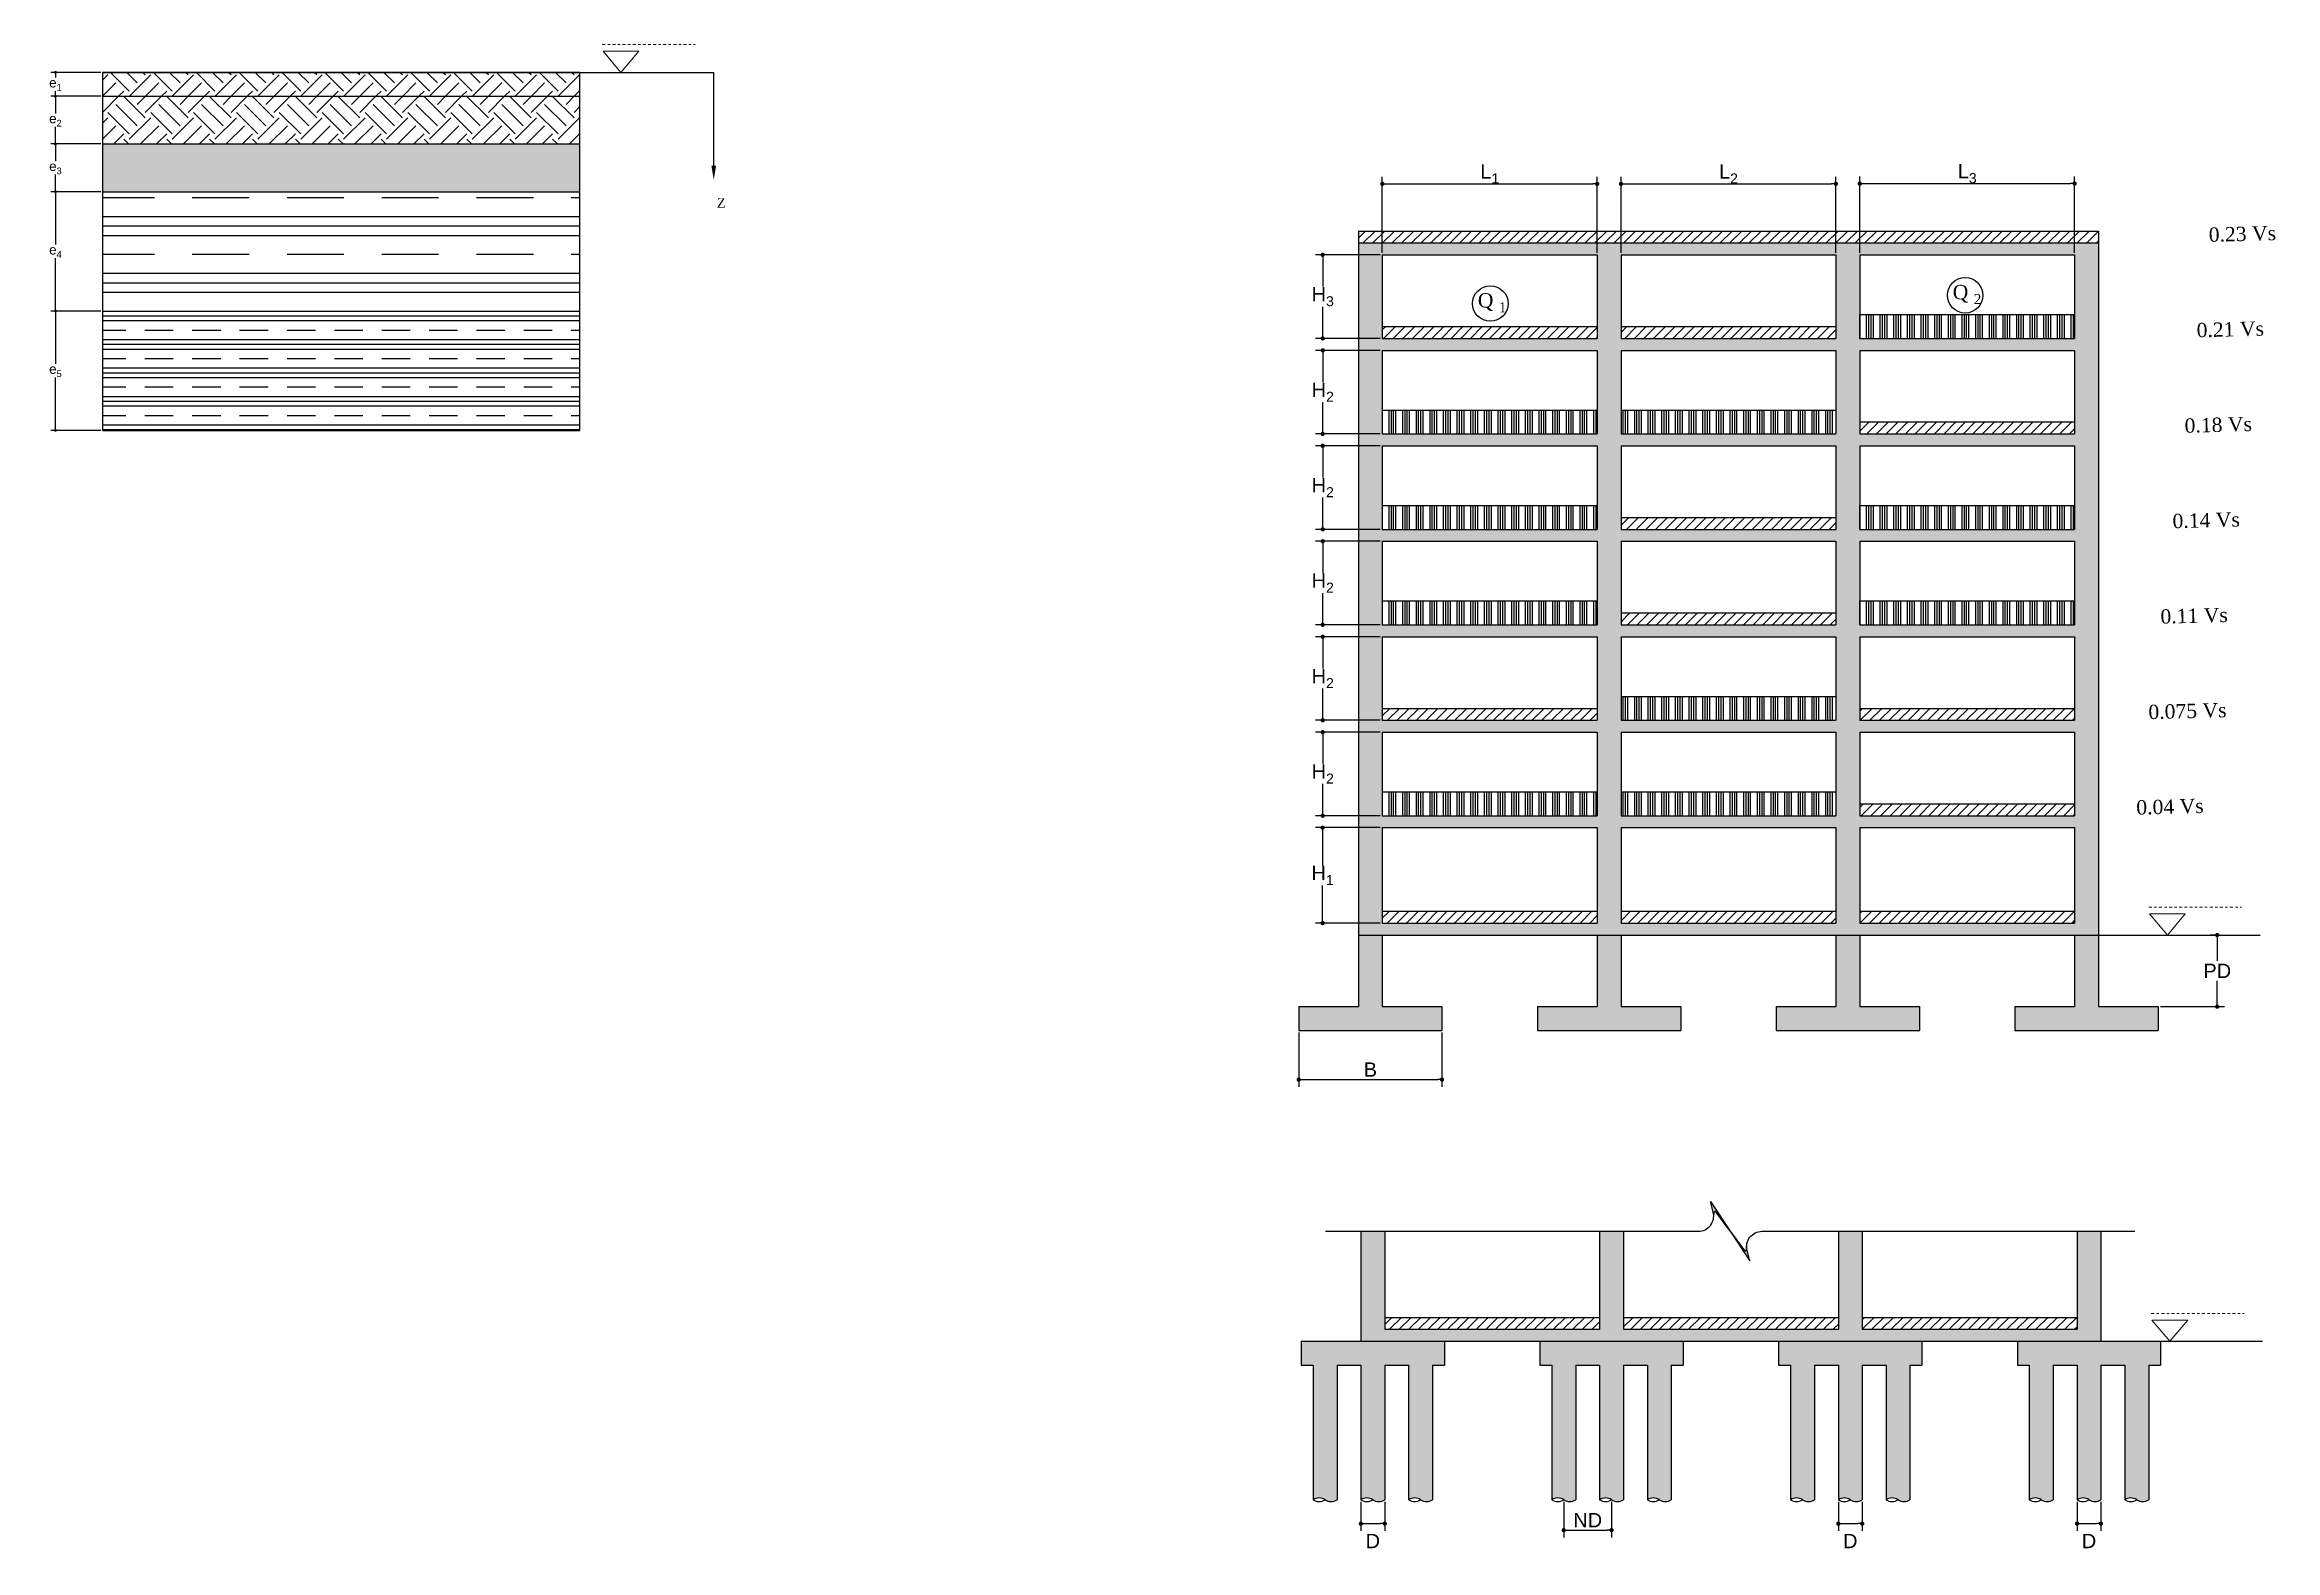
# Model space of a CAD drawing. Header units: metres. Extents: x 1491 to 3802, y 1670 to 4183.
# Drawn here: x 1831.3 to 1924.8, y 1911.8 to 1974.9 of the extents above; entities that cross this region are included whole.
import ezdxf

# ---------------------------------------------------------------- set-up
doc = ezdxf.new("R2010")
doc.units = ezdxf.units.M
doc.linetypes.add('CENTER', pattern=[2, 1.25, -0.25, 0.25, -0.25])
for name, color, linetype in [('0E_TEX_INT', 7, 'Continuous'), ('22_BLOQUE_RECORTE', 7, 'Continuous'), ('50_HS_Granular', 8, 'Continuous')]:
    doc.layers.add(name, color=color, linetype=linetype)
doc.layers.add('42_HS_SECCIONES_SOLIDO', color=7, linetype='Continuous', true_color=0xdee2e1)
doc.styles.add('Annota_RDC_sec', font='Times New Roman.ttf', dxfattribs={"height": 2})
doc.styles.add('Annotative', font='Arial.ttf')
doc.dimstyles.new('Annotative_RDC', dxfattribs={"dimscale": 0.15, "dimtxt": 2, "dimasz": 0.6, "dimexe": 1, "dimexo": 0.3, "dimgap": 0.4, "dimtad": 1, "dimtih": 1, "dimtoh": 1, "dimdec": 1, "dimzin": 1, "dimdsep": 46, "dimtxsty": 'Annotative', "dimblk": 'DOT', "dimblk1": 'DOT', "dimblk2": 'DOT', "dimcen": 0.01, "dimclrd": 191, "dimclre": 191, "dimclrt": 7, "dimadec": 0, "dimazin": 0, "dimtfac": 1, "dimtdec": 1, "dimtmove": 2, "dimatfit": 3, "dimldrblk": 'DOT', "dimfxl": 1, "dimtolj": 1, "dimtzin": 0, "dimarcsym": 0})
pattern_1 = [(45, (0, 0), (-0.202055763, 0.202055763), [])]
pattern_2 = [(90, (0, 0), (-0.5715, 1e-16), []), (90, (0.09525, 0.09525), (-0.5715, 1e-16), []), (90, (0.1905, 0.1905), (-0.5715, 1e-16), []), (90, (0.28575, 0.28575), (-0.5715, 1e-16), [])]

msp = doc.modelspace()

# ---------------------------------------------------------------- texts
at = {"style": 'Annota_RDC_sec'}
for s, p in [('0.23 Vs', (1922.006, 1966.641)), ('0.23 Vs', (1922.006, 1966.641)), ('0.21 Vs', (1921.5, 1962.641)), ('0.21 Vs', (1921.5, 1962.641)), ('0.18 Vs', (1920.995, 1958.641)), ('0.18 Vs', (1920.995, 1958.641)), ('0.14 Vs', (1920.49, 1954.641)), ('0.14 Vs', (1920.49, 1954.641)), ('0.11 Vs', (1919.984, 1950.641)), ('0.11 Vs', (1919.984, 1950.641)), ('0.075 Vs', (1919.479, 1946.641)), ('0.075 Vs', (1919.479, 1946.641)), ('0.04 Vs', (1918.973, 1942.641)), ('0.04 Vs', (1918.973, 1942.641))]:
    msp.add_text(s, height=0.6, rotation=1.5274, dxfattribs=at).set_placement(p)
at = {"char_height": 0.6, "width": 1.76696, "attachment_point": 1, "style": 'Annota_RDC_sec'}
for s, insert in [('\\A1;Q {\\H0.7x;\\S^ 1;}', (1891.382, 1964.493)), ('\\A1;Q {\\H0.7x;\\S^ 1;}', (1891.382, 1964.493)), ('\\A1;Q {\\H0.7x;\\S^ 2;}', (1911.274, 1964.84)), ('\\A1;Q {\\H0.7x;\\S^ 2;}', (1911.274, 1964.84))]:
    msp.add_mtext(s, dxfattribs=dict(at, insert=insert))
at = {"layer": '0E_TEX_INT', "insert": (1859.504, 1968.472), "char_height": 0.4, "width": 1.20391, "attachment_point": 1, "style": 'Annota_RDC_sec'}
msp.add_mtext('Z', dxfattribs=at)

# ---------------------------------------------------------------- blocks, each defined once
blk = doc.blocks.new('_DOT')
at = {"color": 0, "linetype": 'Continuous'}
blk.add_line((-0.5, 0), (-1, 0), dxfattribs=at)
at = {"color": 0, "linetype": 'Continuous', "const_width": 0.5}
blk.add_lwpolyline([(-0.25, 0, 1), (0.25, 0, 1)], format="xyb", close=True, dxfattribs=at)
blk = doc.blocks.new('*D92')
at = {"layer": '0E_TEX_INT', "color": 191, "lineweight": -2, "transparency": 16777216}
for p, q in [((1833.709, 1973.744), (1831.601, 1973.744)), ((1831.801, 1973.624), (1831.801, 1973.526)), ((1833.709, 1972.744), (1831.601, 1972.744)), ((1831.801, 1972.864), (1831.801, 1972.961))]:
    blk.add_line(p, q, dxfattribs=at)
at = {"layer": 'Defpoints', "color": 0, "transparency": 16777216}
for p in [(1833.769, 1973.744), (1831.801, 1972.744), (1833.769, 1972.744)]:
    blk.add_point(p, dxfattribs=at)
at = {"layer": '0E_TEX_INT', "color": 191, "lineweight": -2, "transparency": 16777216, "xscale": 0.12, "yscale": 0.12, "zscale": 0.12}
for p, rotation in [((1831.801, 1973.744), 90), ((1831.801, 1972.744), 270)]:
    blk.add_blockref('_DOT', p, dxfattribs=dict(at, rotation=rotation))
at = {"layer": '0E_TEX_INT', "color": 7, "transparency": 16777216, "insert": (1831.801, 1973.244), "char_height": 0.4, "attachment_point": 5, "style": 'Annotative'}
blk.add_mtext('\\A1;e{\\H0.7x;\\S^ 1;}', dxfattribs=at)
blk = doc.blocks.new('*D93')
at = {"layer": '0E_TEX_INT', "color": 191, "lineweight": -2, "transparency": 16777216}
for p, q in [((1833.709, 1972.744), (1831.601, 1972.744)), ((1831.801, 1972.624), (1831.801, 1972.026)), ((1833.709, 1970.744), (1831.601, 1970.744)), ((1831.801, 1970.864), (1831.801, 1971.461))]:
    blk.add_line(p, q, dxfattribs=at)
at = {"layer": 'Defpoints', "color": 0, "transparency": 16777216}
for p in [(1833.769, 1972.744), (1831.801, 1970.744), (1833.769, 1970.744)]:
    blk.add_point(p, dxfattribs=at)
at = {"layer": '0E_TEX_INT', "color": 191, "lineweight": -2, "transparency": 16777216, "xscale": 0.12, "yscale": 0.12, "zscale": 0.12}
for p, rotation in [((1831.801, 1972.744), 90), ((1831.801, 1970.744), 270)]:
    blk.add_blockref('_DOT', p, dxfattribs=dict(at, rotation=rotation))
at = {"layer": '0E_TEX_INT', "color": 7, "transparency": 16777216, "insert": (1831.801, 1971.744), "char_height": 0.4, "attachment_point": 5, "style": 'Annotative'}
blk.add_mtext('\\A1;e{\\H0.7x;\\S^ 2;}', dxfattribs=at)
blk = doc.blocks.new('*D94')
at = {"layer": '0E_TEX_INT', "color": 191, "lineweight": -2, "transparency": 16777216}
for p, q in [((1833.709, 1970.744), (1831.601, 1970.744)), ((1831.801, 1970.624), (1831.801, 1970.026)), ((1831.801, 1968.864), (1831.801, 1969.461)), ((1833.709, 1968.744), (1831.601, 1968.744))]:
    blk.add_line(p, q, dxfattribs=at)
at = {"layer": 'Defpoints', "color": 0, "transparency": 16777216}
for p in [(1833.769, 1970.744), (1831.801, 1968.744), (1833.769, 1968.744)]:
    blk.add_point(p, dxfattribs=at)
at = {"layer": '0E_TEX_INT', "color": 191, "lineweight": -2, "transparency": 16777216, "xscale": 0.12, "yscale": 0.12, "zscale": 0.12}
for p, rotation in [((1831.801, 1970.744), 90), ((1831.801, 1968.744), 270)]:
    blk.add_blockref('_DOT', p, dxfattribs=dict(at, rotation=rotation))
at = {"layer": '0E_TEX_INT', "color": 7, "transparency": 16777216, "insert": (1831.801, 1969.744), "char_height": 0.4, "attachment_point": 5, "style": 'Annotative'}
blk.add_mtext('\\A1;e{\\H0.7x;\\S^ 3;}', dxfattribs=at)
blk = doc.blocks.new('*D95')
at = {"layer": '0E_TEX_INT', "color": 191, "lineweight": -2, "transparency": 16777216}
for p, q in [((1833.709, 1968.744), (1831.601, 1968.744)), ((1831.801, 1968.624), (1831.801, 1966.526)), ((1831.801, 1963.864), (1831.801, 1965.961)), ((1833.709, 1963.744), (1831.601, 1963.744))]:
    blk.add_line(p, q, dxfattribs=at)
at = {"layer": 'Defpoints', "color": 0, "transparency": 16777216}
for p in [(1833.769, 1968.744), (1831.801, 1963.744), (1833.769, 1963.744)]:
    blk.add_point(p, dxfattribs=at)
at = {"layer": '0E_TEX_INT', "color": 191, "lineweight": -2, "transparency": 16777216, "xscale": 0.12, "yscale": 0.12, "zscale": 0.12}
for p, rotation in [((1831.801, 1968.744), 90), ((1831.801, 1963.744), 270)]:
    blk.add_blockref('_DOT', p, dxfattribs=dict(at, rotation=rotation))
at = {"layer": '0E_TEX_INT', "color": 7, "transparency": 16777216, "insert": (1831.801, 1966.244), "char_height": 0.4, "attachment_point": 5, "style": 'Annotative'}
blk.add_mtext('\\A1;e{\\H0.7x;\\S^ 4;}', dxfattribs=at)
blk = doc.blocks.new('*D96')
at = {"layer": '0E_TEX_INT', "color": 191, "lineweight": -2, "transparency": 16777216}
for p, q in [((1833.709, 1963.744), (1831.601, 1963.744)), ((1831.801, 1963.624), (1831.801, 1961.526)), ((1831.801, 1958.864), (1831.801, 1960.961)), ((1833.709, 1958.744), (1831.601, 1958.744))]:
    blk.add_line(p, q, dxfattribs=at)
at = {"layer": 'Defpoints', "color": 0, "transparency": 16777216}
for p in [(1833.769, 1963.744), (1831.801, 1958.744), (1833.769, 1958.744)]:
    blk.add_point(p, dxfattribs=at)
at = {"layer": '0E_TEX_INT', "color": 191, "lineweight": -2, "transparency": 16777216, "xscale": 0.12, "yscale": 0.12, "zscale": 0.12}
for p, rotation in [((1831.801, 1963.744), 90), ((1831.801, 1958.744), 270)]:
    blk.add_blockref('_DOT', p, dxfattribs=dict(at, rotation=rotation))
at = {"layer": '0E_TEX_INT', "color": 7, "transparency": 16777216, "insert": (1831.801, 1961.244), "char_height": 0.4, "attachment_point": 5, "style": 'Annotative'}
blk.add_mtext('\\A1;e{\\H0.7x;\\S^ 5;}', dxfattribs=at)
blk = doc.blocks.new('*U52')
at = {"layer": '22_BLOQUE_RECORTE', "linetype": 'Continuous'}
h = blk.add_hatch(color=191, dxfattribs=at)
h.dxf.hatch_style = 1
h.paths.add_polyline_path([(-1.16, 1.75), (-1, 1.13, -0.078331), (-0.98, 0.85), (-0.96, 1.1, -0.700782), (-0.84, 1.14), (0, 0)])
h = blk.add_hatch(color=191, dxfattribs=at)
h.dxf.hatch_style = 1
h.paths.add_polyline_path([(1, -1.13, -0.078331), (0.98, -0.85), (0.96, -1.1, -0.700782), (0.84, -1.14), (0, 0), (1.16, -1.75)])
at = {"layer": '22_BLOQUE_RECORTE', "color": 191, "linetype": 'Continuous'}
for points in [[(-23.88, 0), (-1.88, 0, 0.490659), (-1, 1.13), (-1.16, 1.75), (1.16, -1.75), (1, -1.13, -0.490659), (1.88, 0), (23.88, 0)], [(0, 0), (-0.84, 1.14, 0.700782), (-0.96, 1.1), (-0.98, 0.85)], [(0, 0), (0.84, -1.14, 0.700782), (0.96, -1.1), (0.98, -0.85)]]:
    blk.add_lwpolyline(points, format="xyb", dxfattribs=at)
blk = doc.blocks.new('*D104')
at = {"color": 191, "lineweight": -2, "transparency": 16777216}
for p, q in [((1922.264, 1937.596), (1922.054, 1937.596)), ((1922.354, 1937.416), (1922.354, 1936.516)), ((1922.354, 1934.776), (1922.354, 1935.676)), ((1919.971, 1934.596), (1922.654, 1934.596))]:
    blk.add_line(p, q, dxfattribs=at)
at = {"layer": 'Defpoints', "color": 0, "transparency": 16777216}
for p in [(1922.354, 1937.596), (1919.881, 1934.596), (1922.354, 1934.596)]:
    blk.add_point(p, dxfattribs=at)
at = {"color": 191, "lineweight": -2, "transparency": 16777216, "xscale": 0.18, "yscale": 0.18, "zscale": 0.18}
for p, rotation in [((1922.354, 1937.596), 90), ((1922.354, 1934.596), 270)]:
    blk.add_blockref('_DOT', p, dxfattribs=dict(at, rotation=rotation))
at = {"color": 7, "transparency": 16777216, "insert": (1922.354, 1936.096), "char_height": 0.6, "attachment_point": 5, "style": 'Annotative'}
blk.add_mtext('\\A1;PD', dxfattribs=at)
blk = doc.blocks.new('*D107')
at = {"color": 191, "lineweight": -2, "transparency": 16777216}
for p, q in [((1887.381, 1966.186), (1887.381, 1969.373)), ((1887.561, 1969.073), (1896.201, 1969.073)), ((1896.381, 1966.186), (1896.381, 1969.373))]:
    blk.add_line(p, q, dxfattribs=at)
at = {"layer": 'Defpoints', "color": 0, "transparency": 16777216}
for p in [(1896.381, 1969.073), (1887.381, 1966.096), (1896.381, 1966.096)]:
    blk.add_point(p, dxfattribs=at)
at = {"color": 191, "lineweight": -2, "transparency": 16777216, "xscale": 0.18, "yscale": 0.18, "zscale": 0.18, "rotation": 180}
blk.add_blockref('_DOT', (1887.381, 1969.073), dxfattribs=at)
at = {"color": 191, "lineweight": -2, "transparency": 16777216, "xscale": 0.18, "yscale": 0.18, "zscale": 0.18}
blk.add_blockref('_DOT', (1896.381, 1969.073), dxfattribs=at)
at = {"color": 7, "transparency": 16777216, "insert": (1891.881, 1969.493), "char_height": 0.6, "attachment_point": 5, "style": 'Annotative'}
blk.add_mtext('\\A1;L{\\H0.7x;\\S^ 1;}', dxfattribs=at)
blk = doc.blocks.new('*D108')
at = {"color": 191, "lineweight": -2, "transparency": 16777216}
for p, q in [((1897.381, 1966.186), (1897.381, 1969.371)), ((1897.561, 1969.071), (1906.201, 1969.071)), ((1906.381, 1966.186), (1906.381, 1969.371))]:
    blk.add_line(p, q, dxfattribs=at)
at = {"layer": 'Defpoints', "color": 0, "transparency": 16777216}
for p in [(1906.381, 1969.071), (1897.381, 1966.096), (1906.381, 1966.096)]:
    blk.add_point(p, dxfattribs=at)
at = {"color": 191, "lineweight": -2, "transparency": 16777216, "xscale": 0.18, "yscale": 0.18, "zscale": 0.18, "rotation": 180}
blk.add_blockref('_DOT', (1897.381, 1969.071), dxfattribs=at)
at = {"color": 191, "lineweight": -2, "transparency": 16777216, "xscale": 0.18, "yscale": 0.18, "zscale": 0.18}
blk.add_blockref('_DOT', (1906.381, 1969.071), dxfattribs=at)
at = {"color": 7, "transparency": 16777216, "insert": (1901.881, 1969.491), "char_height": 0.6, "attachment_point": 5, "style": 'Annotative'}
blk.add_mtext('\\A1;L{\\H0.7x;\\S^ 2;}', dxfattribs=at)
blk = doc.blocks.new('*D109')
at = {"color": 191, "lineweight": -2, "transparency": 16777216}
for p, q in [((1907.381, 1966.186), (1907.381, 1969.384)), ((1907.561, 1969.084), (1916.201, 1969.084)), ((1916.381, 1966.186), (1916.381, 1969.384))]:
    blk.add_line(p, q, dxfattribs=at)
at = {"layer": 'Defpoints', "color": 0, "transparency": 16777216}
for p in [(1916.381, 1969.084), (1907.381, 1966.096), (1916.381, 1966.096)]:
    blk.add_point(p, dxfattribs=at)
at = {"color": 191, "lineweight": -2, "transparency": 16777216, "xscale": 0.18, "yscale": 0.18, "zscale": 0.18, "rotation": 180}
blk.add_blockref('_DOT', (1907.381, 1969.084), dxfattribs=at)
at = {"color": 191, "lineweight": -2, "transparency": 16777216, "xscale": 0.18, "yscale": 0.18, "zscale": 0.18}
blk.add_blockref('_DOT', (1916.381, 1969.084), dxfattribs=at)
at = {"color": 7, "transparency": 16777216, "insert": (1911.881, 1969.504), "char_height": 0.6, "attachment_point": 5, "style": 'Annotative'}
blk.add_mtext('\\A1;L{\\H0.7x;\\S^ 3;}', dxfattribs=at)
blk = doc.blocks.new('*D114')
at = {"color": 191, "lineweight": -2, "transparency": 16777216}
for p, q in [((1887.291, 1946.096), (1884.585, 1946.096)), ((1884.885, 1945.916), (1884.885, 1944.766)), ((1884.885, 1942.776), (1884.885, 1943.926)), ((1887.291, 1942.596), (1884.585, 1942.596))]:
    blk.add_line(p, q, dxfattribs=at)
at = {"layer": 'Defpoints', "color": 0, "transparency": 16777216}
for p in [(1884.885, 1946.096), (1887.381, 1946.096), (1887.381, 1942.596)]:
    blk.add_point(p, dxfattribs=at)
at = {"color": 191, "lineweight": -2, "transparency": 16777216, "xscale": 0.18, "yscale": 0.18, "zscale": 0.18}
for p, rotation in [((1884.885, 1946.096), 90), ((1884.885, 1942.596), 270)]:
    blk.add_blockref('_DOT', p, dxfattribs=dict(at, rotation=rotation))
at = {"color": 7, "transparency": 16777216, "insert": (1884.885, 1944.346), "char_height": 0.6, "attachment_point": 5, "style": 'Annotative'}
blk.add_mtext('\\A1;H{\\H0.7x;\\S^ 2;}', dxfattribs=at)
blk = doc.blocks.new('*D115')
at = {"color": 191, "lineweight": -2, "transparency": 16777216}
for p, q in [((1887.291, 1942.096), (1884.581, 1942.096)), ((1884.881, 1941.916), (1884.881, 1940.516)), ((1884.881, 1938.276), (1884.881, 1939.676)), ((1887.291, 1938.096), (1884.581, 1938.096))]:
    blk.add_line(p, q, dxfattribs=at)
at = {"layer": 'Defpoints', "color": 0, "transparency": 16777216}
for p in [(1884.881, 1942.096), (1887.381, 1942.096), (1887.381, 1938.096)]:
    blk.add_point(p, dxfattribs=at)
at = {"color": 191, "lineweight": -2, "transparency": 16777216, "xscale": 0.18, "yscale": 0.18, "zscale": 0.18}
for p, rotation in [((1884.881, 1942.096), 90), ((1884.881, 1938.096), 270)]:
    blk.add_blockref('_DOT', p, dxfattribs=dict(at, rotation=rotation))
at = {"color": 7, "transparency": 16777216, "insert": (1884.881, 1940.096), "char_height": 0.6, "attachment_point": 5, "style": 'Annotative'}
blk.add_mtext('\\A1;H{\\H0.7x;\\S^ 1;}', dxfattribs=at)
blk = doc.blocks.new('*D116')
at = {"color": 191, "lineweight": -2, "transparency": 16777216}
for p, q in [((1887.291, 1950.096), (1884.585, 1950.096)), ((1884.885, 1949.916), (1884.885, 1948.766)), ((1884.885, 1946.776), (1884.885, 1947.926)), ((1887.291, 1946.596), (1884.585, 1946.596))]:
    blk.add_line(p, q, dxfattribs=at)
at = {"layer": 'Defpoints', "color": 0, "transparency": 16777216}
for p in [(1884.885, 1950.096), (1887.381, 1950.096), (1887.381, 1946.596)]:
    blk.add_point(p, dxfattribs=at)
at = {"color": 191, "lineweight": -2, "transparency": 16777216, "xscale": 0.18, "yscale": 0.18, "zscale": 0.18}
for p, rotation in [((1884.885, 1950.096), 90), ((1884.885, 1946.596), 270)]:
    blk.add_blockref('_DOT', p, dxfattribs=dict(at, rotation=rotation))
at = {"color": 7, "transparency": 16777216, "insert": (1884.885, 1948.346), "char_height": 0.6, "attachment_point": 5, "style": 'Annotative'}
blk.add_mtext('\\A1;H{\\H0.7x;\\S^ 2;}', dxfattribs=at)
blk = doc.blocks.new('*D117')
at = {"color": 191, "lineweight": -2, "transparency": 16777216}
for p, q in [((1887.291, 1954.096), (1884.585, 1954.096)), ((1884.885, 1953.916), (1884.885, 1952.766)), ((1884.885, 1950.776), (1884.885, 1951.926)), ((1887.291, 1950.596), (1884.585, 1950.596))]:
    blk.add_line(p, q, dxfattribs=at)
at = {"layer": 'Defpoints', "color": 0, "transparency": 16777216}
for p in [(1884.885, 1954.096), (1887.381, 1954.096), (1887.381, 1950.596)]:
    blk.add_point(p, dxfattribs=at)
at = {"color": 191, "lineweight": -2, "transparency": 16777216, "xscale": 0.18, "yscale": 0.18, "zscale": 0.18}
for p, rotation in [((1884.885, 1954.096), 90), ((1884.885, 1950.596), 270)]:
    blk.add_blockref('_DOT', p, dxfattribs=dict(at, rotation=rotation))
at = {"color": 7, "transparency": 16777216, "insert": (1884.885, 1952.346), "char_height": 0.6, "attachment_point": 5, "style": 'Annotative'}
blk.add_mtext('\\A1;H{\\H0.7x;\\S^ 2;}', dxfattribs=at)
blk = doc.blocks.new('*D118')
at = {"color": 191, "lineweight": -2, "transparency": 16777216}
for p, q in [((1887.291, 1958.096), (1884.585, 1958.096)), ((1884.885, 1957.916), (1884.885, 1956.766)), ((1884.885, 1954.776), (1884.885, 1955.926)), ((1887.291, 1954.596), (1884.585, 1954.596))]:
    blk.add_line(p, q, dxfattribs=at)
at = {"layer": 'Defpoints', "color": 0, "transparency": 16777216}
for p in [(1884.885, 1958.096), (1887.381, 1958.096), (1887.381, 1954.596)]:
    blk.add_point(p, dxfattribs=at)
at = {"color": 191, "lineweight": -2, "transparency": 16777216, "xscale": 0.18, "yscale": 0.18, "zscale": 0.18}
for p, rotation in [((1884.885, 1958.096), 90), ((1884.885, 1954.596), 270)]:
    blk.add_blockref('_DOT', p, dxfattribs=dict(at, rotation=rotation))
at = {"color": 7, "transparency": 16777216, "insert": (1884.885, 1956.346), "char_height": 0.6, "attachment_point": 5, "style": 'Annotative'}
blk.add_mtext('\\A1;H{\\H0.7x;\\S^ 2;}', dxfattribs=at)
blk = doc.blocks.new('*D119')
at = {"color": 191, "lineweight": -2, "transparency": 16777216}
for p, q in [((1887.291, 1962.096), (1884.585, 1962.096)), ((1884.885, 1961.916), (1884.885, 1960.766)), ((1884.885, 1958.776), (1884.885, 1959.926)), ((1887.291, 1958.596), (1884.585, 1958.596))]:
    blk.add_line(p, q, dxfattribs=at)
at = {"layer": 'Defpoints', "color": 0, "transparency": 16777216}
for p in [(1884.885, 1962.096), (1887.381, 1962.096), (1887.381, 1958.596)]:
    blk.add_point(p, dxfattribs=at)
at = {"color": 191, "lineweight": -2, "transparency": 16777216, "xscale": 0.18, "yscale": 0.18, "zscale": 0.18}
for p, rotation in [((1884.885, 1962.096), 90), ((1884.885, 1958.596), 270)]:
    blk.add_blockref('_DOT', p, dxfattribs=dict(at, rotation=rotation))
at = {"color": 7, "transparency": 16777216, "insert": (1884.885, 1960.346), "char_height": 0.6, "attachment_point": 5, "style": 'Annotative'}
blk.add_mtext('\\A1;H{\\H0.7x;\\S^ 2;}', dxfattribs=at)
blk = doc.blocks.new('*D120')
at = {"color": 191, "lineweight": -2, "transparency": 16777216}
for p, q in [((1887.291, 1966.096), (1884.585, 1966.096)), ((1884.885, 1965.916), (1884.885, 1964.766)), ((1884.885, 1962.776), (1884.885, 1963.926)), ((1887.291, 1962.596), (1884.585, 1962.596))]:
    blk.add_line(p, q, dxfattribs=at)
at = {"layer": 'Defpoints', "color": 0, "transparency": 16777216}
for p in [(1884.885, 1966.096), (1887.381, 1966.096), (1887.381, 1962.596)]:
    blk.add_point(p, dxfattribs=at)
at = {"color": 191, "lineweight": -2, "transparency": 16777216, "xscale": 0.18, "yscale": 0.18, "zscale": 0.18}
for p, rotation in [((1884.885, 1966.096), 90), ((1884.885, 1962.596), 270)]:
    blk.add_blockref('_DOT', p, dxfattribs=dict(at, rotation=rotation))
at = {"color": 7, "transparency": 16777216, "insert": (1884.885, 1964.346), "char_height": 0.6, "attachment_point": 5, "style": 'Annotative'}
blk.add_mtext('\\A1;H{\\H0.7x;\\S^ 3;}', dxfattribs=at)
blk = doc.blocks.new('*D122')
at = {"color": 191, "lineweight": -2, "transparency": 16777216}
for p, q in [((1883.881, 1933.506), (1883.881, 1931.24)), ((1889.881, 1933.506), (1889.881, 1931.24)), ((1884.061, 1931.54), (1889.701, 1931.54))]:
    blk.add_line(p, q, dxfattribs=at)
at = {"layer": 'Defpoints', "color": 0, "transparency": 16777216}
for p in [(1883.881, 1933.596), (1889.881, 1933.596), (1889.881, 1931.54)]:
    blk.add_point(p, dxfattribs=at)
at = {"color": 191, "lineweight": -2, "transparency": 16777216, "xscale": 0.18, "yscale": 0.18, "zscale": 0.18, "rotation": 180}
blk.add_blockref('_DOT', (1883.881, 1931.54), dxfattribs=at)
at = {"color": 191, "lineweight": -2, "transparency": 16777216, "xscale": 0.18, "yscale": 0.18, "zscale": 0.18}
blk.add_blockref('_DOT', (1889.881, 1931.54), dxfattribs=at)
at = {"color": 7, "transparency": 16777216, "insert": (1886.881, 1931.96), "char_height": 0.6, "attachment_point": 5, "style": 'Annotative'}
blk.add_mtext('\\A1;B', dxfattribs=at)
blk = doc.blocks.new('*D138')
at = {"color": 191, "lineweight": -2, "transparency": 16777216}
for p, q in [((1922.264, 1937.596), (1922.054, 1937.596)), ((1922.354, 1937.416), (1922.354, 1936.516)), ((1922.354, 1934.776), (1922.354, 1935.676)), ((1919.971, 1934.596), (1922.654, 1934.596))]:
    blk.add_line(p, q, dxfattribs=at)
at = {"layer": 'Defpoints', "color": 0, "transparency": 16777216}
for p in [(1922.354, 1937.596), (1919.881, 1934.596), (1922.354, 1934.596)]:
    blk.add_point(p, dxfattribs=at)
at = {"color": 191, "lineweight": -2, "transparency": 16777216, "xscale": 0.18, "yscale": 0.18, "zscale": 0.18}
for p, rotation in [((1922.354, 1937.596), 90), ((1922.354, 1934.596), 270)]:
    blk.add_blockref('_DOT', p, dxfattribs=dict(at, rotation=rotation))
at = {"color": 7, "transparency": 16777216, "insert": (1922.354, 1936.096), "char_height": 0.6, "attachment_point": 5, "style": 'Annotative'}
blk.add_mtext('\\A1;PD', dxfattribs=at)
blk = doc.blocks.new('*D139')
at = {"color": 191, "lineweight": -2, "transparency": 16777216}
for p, q in [((1887.381, 1966.186), (1887.381, 1969.373)), ((1887.561, 1969.073), (1896.201, 1969.073)), ((1896.381, 1966.186), (1896.381, 1969.373))]:
    blk.add_line(p, q, dxfattribs=at)
at = {"layer": 'Defpoints', "color": 0, "transparency": 16777216}
for p in [(1896.381, 1969.073), (1887.381, 1966.096), (1896.381, 1966.096)]:
    blk.add_point(p, dxfattribs=at)
at = {"color": 191, "lineweight": -2, "transparency": 16777216, "xscale": 0.18, "yscale": 0.18, "zscale": 0.18, "rotation": 180}
blk.add_blockref('_DOT', (1887.381, 1969.073), dxfattribs=at)
at = {"color": 191, "lineweight": -2, "transparency": 16777216, "xscale": 0.18, "yscale": 0.18, "zscale": 0.18}
blk.add_blockref('_DOT', (1896.381, 1969.073), dxfattribs=at)
at = {"color": 7, "transparency": 16777216, "insert": (1891.881, 1969.493), "char_height": 0.6, "attachment_point": 5, "style": 'Annotative'}
blk.add_mtext('\\A1;L{\\H0.7x;\\S^ 1;}', dxfattribs=at)
blk = doc.blocks.new('*D140')
at = {"color": 191, "lineweight": -2, "transparency": 16777216}
for p, q in [((1897.381, 1966.186), (1897.381, 1969.371)), ((1897.561, 1969.071), (1906.201, 1969.071)), ((1906.381, 1966.186), (1906.381, 1969.371))]:
    blk.add_line(p, q, dxfattribs=at)
at = {"layer": 'Defpoints', "color": 0, "transparency": 16777216}
for p in [(1906.381, 1969.071), (1897.381, 1966.096), (1906.381, 1966.096)]:
    blk.add_point(p, dxfattribs=at)
at = {"color": 191, "lineweight": -2, "transparency": 16777216, "xscale": 0.18, "yscale": 0.18, "zscale": 0.18, "rotation": 180}
blk.add_blockref('_DOT', (1897.381, 1969.071), dxfattribs=at)
at = {"color": 191, "lineweight": -2, "transparency": 16777216, "xscale": 0.18, "yscale": 0.18, "zscale": 0.18}
blk.add_blockref('_DOT', (1906.381, 1969.071), dxfattribs=at)
at = {"color": 7, "transparency": 16777216, "insert": (1901.881, 1969.491), "char_height": 0.6, "attachment_point": 5, "style": 'Annotative'}
blk.add_mtext('\\A1;L{\\H0.7x;\\S^ 2;}', dxfattribs=at)
blk = doc.blocks.new('*D141')
at = {"color": 191, "lineweight": -2, "transparency": 16777216}
for p, q in [((1907.381, 1966.186), (1907.381, 1969.384)), ((1907.561, 1969.084), (1916.201, 1969.084)), ((1916.381, 1966.186), (1916.381, 1969.384))]:
    blk.add_line(p, q, dxfattribs=at)
at = {"layer": 'Defpoints', "color": 0, "transparency": 16777216}
for p in [(1916.381, 1969.084), (1907.381, 1966.096), (1916.381, 1966.096)]:
    blk.add_point(p, dxfattribs=at)
at = {"color": 191, "lineweight": -2, "transparency": 16777216, "xscale": 0.18, "yscale": 0.18, "zscale": 0.18, "rotation": 180}
blk.add_blockref('_DOT', (1907.381, 1969.084), dxfattribs=at)
at = {"color": 191, "lineweight": -2, "transparency": 16777216, "xscale": 0.18, "yscale": 0.18, "zscale": 0.18}
blk.add_blockref('_DOT', (1916.381, 1969.084), dxfattribs=at)
at = {"color": 7, "transparency": 16777216, "insert": (1911.881, 1969.504), "char_height": 0.6, "attachment_point": 5, "style": 'Annotative'}
blk.add_mtext('\\A1;L{\\H0.7x;\\S^ 3;}', dxfattribs=at)
blk = doc.blocks.new('*D142')
at = {"color": 191, "lineweight": -2, "transparency": 16777216}
for p, q in [((1887.291, 1946.096), (1884.585, 1946.096)), ((1884.885, 1945.916), (1884.885, 1944.766)), ((1884.885, 1942.776), (1884.885, 1943.926)), ((1887.291, 1942.596), (1884.585, 1942.596))]:
    blk.add_line(p, q, dxfattribs=at)
at = {"layer": 'Defpoints', "color": 0, "transparency": 16777216}
for p in [(1884.885, 1946.096), (1887.381, 1946.096), (1887.381, 1942.596)]:
    blk.add_point(p, dxfattribs=at)
at = {"color": 191, "lineweight": -2, "transparency": 16777216, "xscale": 0.18, "yscale": 0.18, "zscale": 0.18}
for p, rotation in [((1884.885, 1946.096), 90), ((1884.885, 1942.596), 270)]:
    blk.add_blockref('_DOT', p, dxfattribs=dict(at, rotation=rotation))
at = {"color": 7, "transparency": 16777216, "insert": (1884.885, 1944.346), "char_height": 0.6, "attachment_point": 5, "style": 'Annotative'}
blk.add_mtext('\\A1;H{\\H0.7x;\\S^ 2;}', dxfattribs=at)
blk = doc.blocks.new('*D143')
at = {"color": 191, "lineweight": -2, "transparency": 16777216}
for p, q in [((1887.291, 1942.096), (1884.581, 1942.096)), ((1884.881, 1941.916), (1884.881, 1940.516)), ((1884.881, 1938.276), (1884.881, 1939.676)), ((1887.291, 1938.096), (1884.581, 1938.096))]:
    blk.add_line(p, q, dxfattribs=at)
at = {"layer": 'Defpoints', "color": 0, "transparency": 16777216}
for p in [(1884.881, 1942.096), (1887.381, 1942.096), (1887.381, 1938.096)]:
    blk.add_point(p, dxfattribs=at)
at = {"color": 191, "lineweight": -2, "transparency": 16777216, "xscale": 0.18, "yscale": 0.18, "zscale": 0.18}
for p, rotation in [((1884.881, 1942.096), 90), ((1884.881, 1938.096), 270)]:
    blk.add_blockref('_DOT', p, dxfattribs=dict(at, rotation=rotation))
at = {"color": 7, "transparency": 16777216, "insert": (1884.881, 1940.096), "char_height": 0.6, "attachment_point": 5, "style": 'Annotative'}
blk.add_mtext('\\A1;H{\\H0.7x;\\S^ 1;}', dxfattribs=at)
blk = doc.blocks.new('*D144')
at = {"color": 191, "lineweight": -2, "transparency": 16777216}
for p, q in [((1887.291, 1950.096), (1884.585, 1950.096)), ((1884.885, 1949.916), (1884.885, 1948.766)), ((1884.885, 1946.776), (1884.885, 1947.926)), ((1887.291, 1946.596), (1884.585, 1946.596))]:
    blk.add_line(p, q, dxfattribs=at)
at = {"layer": 'Defpoints', "color": 0, "transparency": 16777216}
for p in [(1884.885, 1950.096), (1887.381, 1950.096), (1887.381, 1946.596)]:
    blk.add_point(p, dxfattribs=at)
at = {"color": 191, "lineweight": -2, "transparency": 16777216, "xscale": 0.18, "yscale": 0.18, "zscale": 0.18}
for p, rotation in [((1884.885, 1950.096), 90), ((1884.885, 1946.596), 270)]:
    blk.add_blockref('_DOT', p, dxfattribs=dict(at, rotation=rotation))
at = {"color": 7, "transparency": 16777216, "insert": (1884.885, 1948.346), "char_height": 0.6, "attachment_point": 5, "style": 'Annotative'}
blk.add_mtext('\\A1;H{\\H0.7x;\\S^ 2;}', dxfattribs=at)
blk = doc.blocks.new('*D145')
at = {"color": 191, "lineweight": -2, "transparency": 16777216}
for p, q in [((1887.291, 1954.096), (1884.585, 1954.096)), ((1884.885, 1953.916), (1884.885, 1952.766)), ((1884.885, 1950.776), (1884.885, 1951.926)), ((1887.291, 1950.596), (1884.585, 1950.596))]:
    blk.add_line(p, q, dxfattribs=at)
at = {"layer": 'Defpoints', "color": 0, "transparency": 16777216}
for p in [(1884.885, 1954.096), (1887.381, 1954.096), (1887.381, 1950.596)]:
    blk.add_point(p, dxfattribs=at)
at = {"color": 191, "lineweight": -2, "transparency": 16777216, "xscale": 0.18, "yscale": 0.18, "zscale": 0.18}
for p, rotation in [((1884.885, 1954.096), 90), ((1884.885, 1950.596), 270)]:
    blk.add_blockref('_DOT', p, dxfattribs=dict(at, rotation=rotation))
at = {"color": 7, "transparency": 16777216, "insert": (1884.885, 1952.346), "char_height": 0.6, "attachment_point": 5, "style": 'Annotative'}
blk.add_mtext('\\A1;H{\\H0.7x;\\S^ 2;}', dxfattribs=at)
blk = doc.blocks.new('*D146')
at = {"color": 191, "lineweight": -2, "transparency": 16777216}
for p, q in [((1887.291, 1958.096), (1884.585, 1958.096)), ((1884.885, 1957.916), (1884.885, 1956.766)), ((1884.885, 1954.776), (1884.885, 1955.926)), ((1887.291, 1954.596), (1884.585, 1954.596))]:
    blk.add_line(p, q, dxfattribs=at)
at = {"layer": 'Defpoints', "color": 0, "transparency": 16777216}
for p in [(1884.885, 1958.096), (1887.381, 1958.096), (1887.381, 1954.596)]:
    blk.add_point(p, dxfattribs=at)
at = {"color": 191, "lineweight": -2, "transparency": 16777216, "xscale": 0.18, "yscale": 0.18, "zscale": 0.18}
for p, rotation in [((1884.885, 1958.096), 90), ((1884.885, 1954.596), 270)]:
    blk.add_blockref('_DOT', p, dxfattribs=dict(at, rotation=rotation))
at = {"color": 7, "transparency": 16777216, "insert": (1884.885, 1956.346), "char_height": 0.6, "attachment_point": 5, "style": 'Annotative'}
blk.add_mtext('\\A1;H{\\H0.7x;\\S^ 2;}', dxfattribs=at)
blk = doc.blocks.new('*D147')
at = {"color": 191, "lineweight": -2, "transparency": 16777216}
for p, q in [((1887.291, 1962.096), (1884.585, 1962.096)), ((1884.885, 1961.916), (1884.885, 1960.766)), ((1884.885, 1958.776), (1884.885, 1959.926)), ((1887.291, 1958.596), (1884.585, 1958.596))]:
    blk.add_line(p, q, dxfattribs=at)
at = {"layer": 'Defpoints', "color": 0, "transparency": 16777216}
for p in [(1884.885, 1962.096), (1887.381, 1962.096), (1887.381, 1958.596)]:
    blk.add_point(p, dxfattribs=at)
at = {"color": 191, "lineweight": -2, "transparency": 16777216, "xscale": 0.18, "yscale": 0.18, "zscale": 0.18}
for p, rotation in [((1884.885, 1962.096), 90), ((1884.885, 1958.596), 270)]:
    blk.add_blockref('_DOT', p, dxfattribs=dict(at, rotation=rotation))
at = {"color": 7, "transparency": 16777216, "insert": (1884.885, 1960.346), "char_height": 0.6, "attachment_point": 5, "style": 'Annotative'}
blk.add_mtext('\\A1;H{\\H0.7x;\\S^ 2;}', dxfattribs=at)
blk = doc.blocks.new('*D148')
at = {"color": 191, "lineweight": -2, "transparency": 16777216}
for p, q in [((1887.291, 1966.096), (1884.585, 1966.096)), ((1884.885, 1965.916), (1884.885, 1964.766)), ((1884.885, 1962.776), (1884.885, 1963.926)), ((1887.291, 1962.596), (1884.585, 1962.596))]:
    blk.add_line(p, q, dxfattribs=at)
at = {"layer": 'Defpoints', "color": 0, "transparency": 16777216}
for p in [(1884.885, 1966.096), (1887.381, 1966.096), (1887.381, 1962.596)]:
    blk.add_point(p, dxfattribs=at)
at = {"color": 191, "lineweight": -2, "transparency": 16777216, "xscale": 0.18, "yscale": 0.18, "zscale": 0.18}
for p, rotation in [((1884.885, 1966.096), 90), ((1884.885, 1962.596), 270)]:
    blk.add_blockref('_DOT', p, dxfattribs=dict(at, rotation=rotation))
at = {"color": 7, "transparency": 16777216, "insert": (1884.885, 1964.346), "char_height": 0.6, "attachment_point": 5, "style": 'Annotative'}
blk.add_mtext('\\A1;H{\\H0.7x;\\S^ 3;}', dxfattribs=at)
blk = doc.blocks.new('*D149')
at = {"color": 191, "lineweight": -2, "transparency": 16777216}
for p, q in [((1883.881, 1933.506), (1883.881, 1931.24)), ((1889.881, 1933.506), (1889.881, 1931.24)), ((1884.061, 1931.54), (1889.701, 1931.54))]:
    blk.add_line(p, q, dxfattribs=at)
at = {"layer": 'Defpoints', "color": 0, "transparency": 16777216}
for p in [(1883.881, 1933.596), (1889.881, 1933.596), (1889.881, 1931.54)]:
    blk.add_point(p, dxfattribs=at)
at = {"color": 191, "lineweight": -2, "transparency": 16777216, "xscale": 0.18, "yscale": 0.18, "zscale": 0.18, "rotation": 180}
blk.add_blockref('_DOT', (1883.881, 1931.54), dxfattribs=at)
at = {"color": 191, "lineweight": -2, "transparency": 16777216, "xscale": 0.18, "yscale": 0.18, "zscale": 0.18}
blk.add_blockref('_DOT', (1889.881, 1931.54), dxfattribs=at)
at = {"color": 7, "transparency": 16777216, "insert": (1886.881, 1931.96), "char_height": 0.6, "attachment_point": 5, "style": 'Annotative'}
blk.add_mtext('\\A1;B', dxfattribs=at)
blk = doc.blocks.new('*D163')
at = {"layer": '0E_TEX_INT', "color": 191, "lineweight": -2, "transparency": 16777216}
for p, q in [((1886.483, 1913.843), (1886.483, 1912.633)), ((1887.483, 1913.843), (1887.483, 1912.633)), ((1886.663, 1912.933), (1887.303, 1912.933))]:
    blk.add_line(p, q, dxfattribs=at)
at = {"layer": 'Defpoints', "color": 0, "transparency": 16777216}
for p in [(1886.483, 1913.933), (1887.483, 1913.933), (1887.483, 1912.933)]:
    blk.add_point(p, dxfattribs=at)
at = {"layer": '0E_TEX_INT', "color": 191, "lineweight": -2, "transparency": 16777216, "xscale": 0.18, "yscale": 0.18, "zscale": 0.18, "rotation": 180}
blk.add_blockref('_DOT', (1886.483, 1912.933), dxfattribs=at)
at = {"layer": '0E_TEX_INT', "color": 191, "lineweight": -2, "transparency": 16777216, "xscale": 0.18, "yscale": 0.18, "zscale": 0.18}
blk.add_blockref('_DOT', (1887.483, 1912.933), dxfattribs=at)
at = {"layer": '0E_TEX_INT', "color": 7, "transparency": 16777216, "insert": (1886.983, 1912.205), "char_height": 0.6, "attachment_point": 5, "style": 'Annotative'}
blk.add_mtext('\\A1;D', dxfattribs=at)
blk = doc.blocks.new('*D165')
at = {"layer": '0E_TEX_INT', "color": 191, "lineweight": -2, "transparency": 16777216}
for p, q in [((1906.483, 1913.843), (1906.483, 1912.633)), ((1907.483, 1913.843), (1907.483, 1912.633)), ((1906.663, 1912.933), (1907.303, 1912.933))]:
    blk.add_line(p, q, dxfattribs=at)
at = {"layer": 'Defpoints', "color": 0, "transparency": 16777216}
for p in [(1906.483, 1913.933), (1907.483, 1913.933), (1907.483, 1912.933)]:
    blk.add_point(p, dxfattribs=at)
at = {"layer": '0E_TEX_INT', "color": 191, "lineweight": -2, "transparency": 16777216, "xscale": 0.18, "yscale": 0.18, "zscale": 0.18, "rotation": 180}
blk.add_blockref('_DOT', (1906.483, 1912.933), dxfattribs=at)
at = {"layer": '0E_TEX_INT', "color": 191, "lineweight": -2, "transparency": 16777216, "xscale": 0.18, "yscale": 0.18, "zscale": 0.18}
blk.add_blockref('_DOT', (1907.483, 1912.933), dxfattribs=at)
at = {"layer": '0E_TEX_INT', "color": 7, "transparency": 16777216, "insert": (1906.983, 1912.205), "char_height": 0.6, "attachment_point": 5, "style": 'Annotative'}
blk.add_mtext('\\A1;D', dxfattribs=at)
blk = doc.blocks.new('*D166')
at = {"layer": '0E_TEX_INT', "color": 191, "lineweight": -2, "transparency": 16777216}
for p, q in [((1916.483, 1913.843), (1916.483, 1912.633)), ((1917.483, 1913.843), (1917.483, 1912.633)), ((1916.663, 1912.933), (1917.303, 1912.933))]:
    blk.add_line(p, q, dxfattribs=at)
at = {"layer": 'Defpoints', "color": 0, "transparency": 16777216}
for p in [(1916.483, 1913.933), (1917.483, 1913.933), (1917.483, 1912.933)]:
    blk.add_point(p, dxfattribs=at)
at = {"layer": '0E_TEX_INT', "color": 191, "lineweight": -2, "transparency": 16777216, "xscale": 0.18, "yscale": 0.18, "zscale": 0.18, "rotation": 180}
blk.add_blockref('_DOT', (1916.483, 1912.933), dxfattribs=at)
at = {"layer": '0E_TEX_INT', "color": 191, "lineweight": -2, "transparency": 16777216, "xscale": 0.18, "yscale": 0.18, "zscale": 0.18}
blk.add_blockref('_DOT', (1917.483, 1912.933), dxfattribs=at)
at = {"layer": '0E_TEX_INT', "color": 7, "transparency": 16777216, "insert": (1916.983, 1912.205), "char_height": 0.6, "attachment_point": 5, "style": 'Annotative'}
blk.add_mtext('\\A1;D', dxfattribs=at)
blk = doc.blocks.new('*D167')
at = {"layer": '0E_TEX_INT', "color": 191, "lineweight": -2, "transparency": 16777216}
for p, q in [((1894.983, 1913.843), (1894.983, 1912.359)), ((1896.983, 1913.843), (1896.983, 1912.359)), ((1895.163, 1912.659), (1896.803, 1912.659))]:
    blk.add_line(p, q, dxfattribs=at)
at = {"layer": 'Defpoints', "color": 0, "transparency": 16777216}
for p in [(1894.983, 1913.933), (1896.983, 1913.933), (1896.983, 1912.659)]:
    blk.add_point(p, dxfattribs=at)
at = {"layer": '0E_TEX_INT', "color": 191, "lineweight": -2, "transparency": 16777216, "xscale": 0.18, "yscale": 0.18, "zscale": 0.18, "rotation": 180}
blk.add_blockref('_DOT', (1894.983, 1912.659), dxfattribs=at)
at = {"layer": '0E_TEX_INT', "color": 191, "lineweight": -2, "transparency": 16777216, "xscale": 0.18, "yscale": 0.18, "zscale": 0.18}
blk.add_blockref('_DOT', (1896.983, 1912.659), dxfattribs=at)
at = {"layer": '0E_TEX_INT', "color": 7, "transparency": 16777216, "insert": (1895.983, 1913.079), "char_height": 0.6, "attachment_point": 5, "style": 'Annotative'}
blk.add_mtext('\\A1;ND', dxfattribs=at)

# ---------------------------------------------------------------- dimensions: what is measured, and where the dimension line sits
for base, p1, p2, text, picture, middle in [((1896.381, 1969.073), (1887.381, 1966.096), (1896.381, 1966.096), 'L{\\H0.7x;\\S^ 1;}', '*D107', (1891.881, 1969.493)), ((1896.381, 1969.073), (1887.381, 1966.096), (1896.381, 1966.096), 'L{\\H0.7x;\\S^ 1;}', '*D139', (1891.881, 1969.493)), ((1906.381, 1969.071), (1897.381, 1966.096), (1906.381, 1966.096), 'L{\\H0.7x;\\S^ 2;}', '*D108', (1901.881, 1969.491)), ((1916.381, 1969.084), (1907.381, 1966.096), (1916.381, 1966.096), 'L{\\H0.7x;\\S^ 3;}', '*D109', (1911.881, 1969.504)), ((1916.381, 1969.084), (1907.381, 1966.096), (1916.381, 1966.096), 'L{\\H0.7x;\\S^ 3;}', '*D141', (1911.881, 1969.504)), ((1889.881, 1931.54), (1883.881, 1933.596), (1889.881, 1933.596), 'B', '*D122', (1886.881, 1931.96)), ((1889.881, 1931.54), (1883.881, 1933.596), (1889.881, 1933.596), 'B', '*D149', (1886.881, 1931.96))]:
    dim = msp.add_linear_dim(base=base, p1=p1, p2=p2, text=text, dimstyle='Annotative_RDC')
    dim.commit()
    dim.dimension.update_dxf_attribs({"geometry": picture, "text_midpoint": middle})
dim = msp.add_linear_dim(base=(1906.381, 1969.071), p1=(1897.381, 1966.096), p2=(1906.381, 1966.096), text='L{\\H0.7x;\\S^ 2;}', dimstyle='Annotative_RDC', override={"dimdle": 0})
dim.commit()
dim.dimension.update_dxf_attribs({"geometry": '*D140', "text_midpoint": (1901.881, 1969.491)})
for base, p1, p2, text, picture, middle in [((1884.885, 1966.096), (1887.381, 1962.596), (1887.381, 1966.096), 'H{\\H0.7x;\\S^ 3;}', '*D120', (1884.885, 1964.346)), ((1884.885, 1966.096), (1887.381, 1962.596), (1887.381, 1966.096), 'H{\\H0.7x;\\S^ 3;}', '*D148', (1884.885, 1964.346)), ((1884.885, 1962.096), (1887.381, 1958.596), (1887.381, 1962.096), 'H{\\H0.7x;\\S^ 2;}', '*D119', (1884.885, 1960.346)), ((1884.885, 1962.096), (1887.381, 1958.596), (1887.381, 1962.096), 'H{\\H0.7x;\\S^ 2;}', '*D147', (1884.885, 1960.346)), ((1884.885, 1958.096), (1887.381, 1954.596), (1887.381, 1958.096), 'H{\\H0.7x;\\S^ 2;}', '*D118', (1884.885, 1956.346)), ((1884.885, 1958.096), (1887.381, 1954.596), (1887.381, 1958.096), 'H{\\H0.7x;\\S^ 2;}', '*D146', (1884.885, 1956.346)), ((1884.885, 1954.096), (1887.381, 1950.596), (1887.381, 1954.096), 'H{\\H0.7x;\\S^ 2;}', '*D117', (1884.885, 1952.346)), ((1884.885, 1954.096), (1887.381, 1950.596), (1887.381, 1954.096), 'H{\\H0.7x;\\S^ 2;}', '*D145', (1884.885, 1952.346)), ((1884.885, 1950.096), (1887.381, 1946.596), (1887.381, 1950.096), 'H{\\H0.7x;\\S^ 2;}', '*D116', (1884.885, 1948.346)), ((1884.885, 1950.096), (1887.381, 1946.596), (1887.381, 1950.096), 'H{\\H0.7x;\\S^ 2;}', '*D144', (1884.885, 1948.346)), ((1884.885, 1946.096), (1887.381, 1942.596), (1887.381, 1946.096), 'H{\\H0.7x;\\S^ 2;}', '*D114', (1884.885, 1944.346)), ((1884.885, 1946.096), (1887.381, 1942.596), (1887.381, 1946.096), 'H{\\H0.7x;\\S^ 2;}', '*D142', (1884.885, 1944.346)), ((1884.881, 1942.096), (1887.381, 1938.096), (1887.381, 1942.096), 'H{\\H0.7x;\\S^ 1;}', '*D115', (1884.881, 1940.096)), ((1884.881, 1942.096), (1887.381, 1938.096), (1887.381, 1942.096), 'H{\\H0.7x;\\S^ 1;}', '*D143', (1884.881, 1940.096)), ((1922.354, 1934.596), (1922.354, 1937.596), (1919.881, 1934.596), 'PD', '*D104', (1922.354, 1936.096)), ((1922.354, 1934.596), (1922.354, 1937.596), (1919.881, 1934.596), 'PD', '*D138', (1922.354, 1936.096))]:
    dim = msp.add_linear_dim(base=base, p1=p1, p2=p2, angle=90, text=text, dimstyle='Annotative_RDC')
    dim.commit()
    dim.dimension.update_dxf_attribs({"geometry": picture, "text_midpoint": middle})
at = {"layer": '0E_TEX_INT'}
for base, p1, p2, text, picture, middle in [((1831.801, 1972.744), (1833.769, 1973.744), (1833.769, 1972.744), 'e{\\H0.7x;\\S^ 1;}', '*D92', (1831.801, 1973.244)), ((1831.801, 1970.744), (1833.769, 1972.744), (1833.769, 1970.744), 'e{\\H0.7x;\\S^ 2;}', '*D93', (1831.801, 1971.744)), ((1831.801, 1968.744), (1833.769, 1970.744), (1833.769, 1968.744), 'e{\\H0.7x;\\S^ 3;}', '*D94', (1831.801, 1969.744)), ((1831.801, 1963.744), (1833.769, 1968.744), (1833.769, 1963.744), 'e{\\H0.7x;\\S^ 4;}', '*D95', (1831.801, 1966.244)), ((1831.801, 1958.744), (1833.769, 1963.744), (1833.769, 1958.744), 'e{\\H0.7x;\\S^ 5;}', '*D96', (1831.801, 1961.244))]:
    dim = msp.add_linear_dim(base=base, p1=p1, p2=p2, angle=90, text=text, dimstyle='Annotative_RDC', dxfattribs=at)
    dim.commit()
    dim.dimension.update_dxf_attribs({"geometry": picture, "text_midpoint": middle})
for base, p1, p2, picture, middle in [((1887.483, 1912.933), (1886.483, 1913.933), (1887.483, 1913.933), '*D163', (1886.983, 1912.205)), ((1907.483, 1912.933), (1906.483, 1913.933), (1907.483, 1913.933), '*D165', (1906.983, 1912.205)), ((1917.483, 1912.933), (1916.483, 1913.933), (1917.483, 1913.933), '*D166', (1916.983, 1912.205))]:
    dim = msp.add_linear_dim(base=base, p1=p1, p2=p2, text='D', dimstyle='Annotative_RDC', dxfattribs=at)
    dim.commit()
    dim.dimension.update_dxf_attribs({"geometry": picture, "text_midpoint": middle, "dimtype": 160})
dim = msp.add_linear_dim(base=(1896.983, 1912.659), p1=(1894.983, 1913.933), p2=(1896.983, 1913.933), text='ND', dimstyle='Annotative_RDC', dxfattribs=at)
dim.commit()
dim.dimension.update_dxf_attribs({"geometry": '*D167', "text_midpoint": (1895.983, 1913.079)})

# ---------------------------------------------------------------- hatches: boundary and pattern name
h = msp.add_hatch()
h.set_pattern_fill('ANSI31', color=256, scale=0.3)
h.set_pattern_definition(pattern_1)
h.paths.add_polyline_path([(1886.381, 1967.096), (1886.381, 1966.596), (1917.381, 1966.596), (1917.381, 1967.096)])
h = msp.add_hatch()
h.set_pattern_fill('ANSI34', color=256, scale=0.1, angle=45)
h.set_pattern_definition(pattern_2)
h.paths.add_polyline_path([(1907.381, 1963.596), (1907.381, 1962.596), (1916.381, 1962.596), (1916.381, 1963.596)])
h = msp.add_hatch()
h.set_pattern_fill('ANSI31', color=256, scale=0.3)
h.set_pattern_definition(pattern_1)
h.paths.add_polyline_path([(1896.381, 1963.096), (1887.381, 1963.096), (1887.381, 1962.596), (1896.381, 1962.596)])
h.paths.add_polyline_path([(1906.381, 1963.096), (1897.381, 1963.096), (1897.381, 1962.596), (1906.381, 1962.596)])
h.paths.add_polyline_path([(1916.381, 1959.096), (1907.381, 1959.096), (1907.381, 1958.596), (1916.381, 1958.596)])
h.paths.add_polyline_path([(1906.381, 1955.096), (1897.381, 1955.096), (1897.381, 1954.596), (1906.381, 1954.596)])
h.paths.add_polyline_path([(1906.381, 1951.096), (1897.381, 1951.096), (1897.381, 1950.596), (1906.381, 1950.596)])
h.paths.add_polyline_path([(1916.381, 1947.096), (1907.381, 1947.096), (1907.381, 1946.596), (1916.381, 1946.596)])
h.paths.add_polyline_path([(1896.381, 1947.096), (1887.381, 1947.096), (1887.381, 1946.596), (1896.381, 1946.596)])
h.paths.add_polyline_path([(1916.381, 1943.096), (1907.381, 1943.096), (1907.381, 1942.596), (1916.381, 1942.596)])
h = msp.add_hatch()
h.set_pattern_fill('ANSI31', color=256, scale=0.3)
h.set_pattern_definition(pattern_1)
h.paths.add_polyline_path([(1887.381, 1938.596), (1887.381, 1938.096), (1896.381, 1938.096), (1896.381, 1938.596)])
h.paths.add_polyline_path([(1906.381, 1938.096), (1906.381, 1938.596), (1897.381, 1938.596), (1897.381, 1938.096)])
h.paths.add_polyline_path([(1916.381, 1938.096), (1916.381, 1938.596), (1907.381, 1938.596), (1907.381, 1938.096)])
at = {"layer": '42_HS_SECCIONES_SOLIDO'}
h = msp.add_hatch(color=256, dxfattribs=at)
h.dxf.hatch_style = 1
h.paths.add_polyline_path([(1917.381, 1966.596), (1886.381, 1966.596), (1886.381, 1937.596), (1917.381, 1937.596)])
h.paths.add_polyline_path([(1896.381, 1938.096), (1887.381, 1938.096), (1887.381, 1942.096), (1896.381, 1942.096)], flags=16)
h.paths.add_polyline_path([(1897.381, 1942.096), (1906.381, 1942.096), (1906.381, 1938.096), (1897.381, 1938.096)], flags=16)
h.paths.add_polyline_path([(1896.381, 1942.596), (1887.381, 1942.596), (1887.381, 1946.096), (1896.381, 1946.096)], flags=16)
h.paths.add_polyline_path([(1897.381, 1942.596), (1897.381, 1946.096), (1906.381, 1946.096), (1906.381, 1942.596)], flags=16)
h.paths.add_polyline_path([(1896.381, 1946.596), (1887.381, 1946.596), (1887.381, 1950.096), (1896.381, 1950.096)], flags=16)
h.paths.add_polyline_path([(1897.381, 1946.596), (1897.381, 1950.096), (1906.381, 1950.096), (1906.381, 1946.596)], flags=16)
h.paths.add_polyline_path([(1896.381, 1950.596), (1887.381, 1950.596), (1887.381, 1954.096), (1896.381, 1954.096)], flags=16)
h.paths.add_polyline_path([(1897.381, 1950.596), (1897.381, 1954.096), (1906.381, 1954.096), (1906.381, 1950.596)], flags=16)
h.paths.add_polyline_path([(1907.381, 1942.096), (1916.381, 1942.096), (1916.381, 1938.096), (1907.381, 1938.096)], flags=16)
h.paths.add_polyline_path([(1907.381, 1942.596), (1907.381, 1946.096), (1916.381, 1946.096), (1916.381, 1942.596)], flags=16)
h.paths.add_polyline_path([(1907.381, 1946.596), (1907.381, 1950.096), (1916.381, 1950.096), (1916.381, 1946.596)], flags=16)
h.paths.add_polyline_path([(1896.381, 1954.596), (1887.381, 1954.596), (1887.381, 1958.096), (1896.381, 1958.096)], flags=16)
h.paths.add_polyline_path([(1897.381, 1954.596), (1897.381, 1958.096), (1906.381, 1958.096), (1906.381, 1954.596)], flags=16)
h.paths.add_polyline_path([(1907.381, 1950.596), (1907.381, 1954.096), (1916.381, 1954.096), (1916.381, 1950.596)], flags=16)
h.paths.add_polyline_path([(1907.381, 1954.596), (1907.381, 1958.096), (1916.381, 1958.096), (1916.381, 1954.596)], flags=16)
h.paths.add_polyline_path([(1896.381, 1958.596), (1887.381, 1958.596), (1887.381, 1962.096), (1896.381, 1962.096)], flags=16)
h.paths.add_polyline_path([(1897.381, 1958.596), (1897.381, 1962.096), (1906.381, 1962.096), (1906.381, 1958.596)], flags=16)
h.paths.add_polyline_path([(1907.381, 1958.596), (1907.381, 1962.096), (1916.381, 1962.096), (1916.381, 1958.596)], flags=16)
h.paths.add_polyline_path([(1896.381, 1962.596), (1887.381, 1962.596), (1887.381, 1966.096), (1896.381, 1966.096)], flags=16)
h.paths.add_polyline_path([(1897.381, 1962.596), (1897.381, 1966.096), (1906.381, 1966.096), (1906.381, 1962.596)], flags=16)
h.paths.add_polyline_path([(1891.161, 1964.057, -1), (1892.65, 1964.057, -1)], flags=0)
h.paths.add_polyline_path([(1907.381, 1962.596), (1907.381, 1966.096), (1916.381, 1966.096), (1916.381, 1962.596)], flags=16)
h.paths.add_polyline_path([(1911.052, 1964.404, -1), (1912.541, 1964.404, -1)], flags=0)
h.paths.add_polyline_path([(1911.098, 1963.768), (1912.56, 1963.768), (1912.56, 1965.18), (1911.098, 1965.18)], flags=8)
h.paths.add_polyline_path([(1891.206, 1963.421), (1892.614, 1963.421), (1892.614, 1964.833), (1891.206, 1964.833)], flags=8)
h.paths.add_polyline_path([(1911.098, 1963.768), (1912.56, 1963.768), (1912.56, 1965.18), (1911.098, 1965.18)], flags=8)
h.paths.add_polyline_path([(1891.206, 1963.421), (1892.614, 1963.421), (1892.614, 1964.833), (1891.206, 1964.833)], flags=8)
h = msp.add_hatch(color=256, dxfattribs=at)
h.dxf.hatch_style = 1
h.paths.add_polyline_path([(1889.881, 1933.596), (1889.881, 1934.596), (1887.381, 1934.596), (1887.381, 1937.596), (1886.381, 1937.596), (1886.381, 1934.596), (1883.881, 1934.596), (1883.881, 1933.596)])
h.paths.add_polyline_path([(1899.881, 1933.596), (1899.881, 1934.596), (1897.381, 1934.596), (1897.381, 1937.596), (1896.381, 1937.596), (1896.381, 1934.596), (1893.881, 1934.596), (1893.881, 1933.596)])
h.paths.add_polyline_path([(1907.381, 1934.596), (1907.381, 1937.596), (1906.381, 1937.596), (1906.381, 1934.596), (1903.881, 1934.596), (1903.881, 1933.596), (1909.881, 1933.596), (1909.881, 1934.596)])
h.paths.add_polyline_path([(1919.881, 1933.596), (1919.881, 1934.596), (1917.381, 1934.596), (1917.381, 1937.596), (1916.381, 1937.596), (1916.381, 1934.596), (1913.881, 1934.596), (1913.881, 1933.596)])
h = msp.add_hatch(color=256, dxfattribs=at)
h.dxf.hatch_style = 1
h.paths.add_polyline_path([(1887.483, 1925.183), (1886.483, 1925.183), (1886.483, 1920.575), (1917.483, 1920.575), (1917.483, 1925.183), (1916.483, 1925.183), (1916.483, 1921.075), (1907.483, 1921.075), (1907.483, 1925.183), (1906.483, 1925.183), (1906.483, 1921.075), (1897.483, 1921.075), (1897.483, 1925.183), (1896.483, 1925.183), (1896.483, 1921.075), (1887.483, 1921.075)])
h = msp.add_hatch(color=256, dxfattribs=at)
h.dxf.hatch_style = 1
h.paths.add_polyline_path([(1886.483, 1919.575), (1886.483, 1913.933, -0.300831), (1886.983, 1913.933, 0.300831), (1887.483, 1913.933), (1887.483, 1919.575), (1888.483, 1919.575), (1888.483, 1913.933, -0.300831), (1888.983, 1913.933, 0.300831), (1889.483, 1913.933), (1889.483, 1919.575), (1889.983, 1919.575), (1889.983, 1920.575), (1887.483, 1920.575), (1886.483, 1920.575), (1883.983, 1920.575), (1883.983, 1919.575), (1884.483, 1919.575), (1884.483, 1913.933, -0.300831), (1884.983, 1913.933, 0.300831), (1885.483, 1913.933), (1885.483, 1919.575)])
h.paths.add_polyline_path([(1893.983, 1920.575), (1893.983, 1919.575), (1894.483, 1919.575), (1894.483, 1913.933, -0.300831), (1894.983, 1913.933, 0.300831), (1895.483, 1913.933), (1895.483, 1919.575), (1896.483, 1919.575), (1896.483, 1913.933, -0.300831), (1896.983, 1913.933, 0.300831), (1897.483, 1913.933), (1897.483, 1919.575), (1898.483, 1919.575), (1898.483, 1913.933, -0.300831), (1898.983, 1913.933, 0.300831), (1899.483, 1913.933), (1899.483, 1919.575), (1899.983, 1919.575), (1899.983, 1920.575)])
h.paths.add_polyline_path([(1905.483, 1919.575), (1906.483, 1919.575), (1906.483, 1913.933, -0.300831), (1906.983, 1913.933, 0.300831), (1907.483, 1913.933), (1907.483, 1919.575), (1908.483, 1919.575), (1908.483, 1913.933, -0.300831), (1908.983, 1913.933, 0.300831), (1909.483, 1913.933), (1909.483, 1919.575), (1909.983, 1919.575), (1909.983, 1920.575), (1903.983, 1920.575), (1903.983, 1919.575), (1904.483, 1919.575), (1904.483, 1913.933, -0.300831), (1904.983, 1913.933, 0.300831), (1905.483, 1913.933)])
h.paths.add_polyline_path([(1913.983, 1920.575), (1913.983, 1919.575), (1914.483, 1919.575), (1914.483, 1913.933, -0.300831), (1914.983, 1913.933, 0.300831), (1915.483, 1913.933), (1915.483, 1919.575), (1916.483, 1919.575), (1916.483, 1913.933, -0.300831), (1916.983, 1913.933, 0.300831), (1917.483, 1913.933), (1917.483, 1919.575), (1918.483, 1919.575), (1918.483, 1913.933, -0.300831), (1918.983, 1913.933, 0.300831), (1919.483, 1913.933), (1919.483, 1919.575), (1919.983, 1919.575), (1919.983, 1920.575), (1917.483, 1920.575)])
at = {"layer": '50_HS_Granular'}
h = msp.add_hatch(dxfattribs=at)
h.set_pattern_fill('EARTH', color=256, scale=0.2, angle=45)
h.paths.add_polyline_path([(1853.769, 1973.744), (1852.769, 1973.744), (1839.257, 1973.744), (1833.769, 1973.744), (1833.769, 1972.744), (1853.769, 1972.744)])
h = msp.add_hatch(dxfattribs=at)
h.set_pattern_fill('EARTH', color=256, scale=0.2, angle=45)
h.paths.add_polyline_path([(1853.769, 1972.744), (1833.769, 1972.744), (1833.769, 1970.744), (1853.769, 1970.744)])
h = msp.add_hatch(dxfattribs=at)
h.set_pattern_fill('AR-SAND', color=256)
h.paths.add_polyline_path([(1853.769, 1970.744), (1833.769, 1970.744), (1833.769, 1968.744), (1853.769, 1968.744)])
h = msp.add_hatch(dxfattribs=at)
h.set_pattern_fill('AR-SAND', color=256, scale=0.01)
h.paths.add_polyline_path([(1853.769, 1970.744), (1833.769, 1970.744), (1833.769, 1968.744), (1853.769, 1968.744)])
h = msp.add_hatch(dxfattribs=at)
h.set_pattern_fill('CLAY', color=256, scale=0.5)
h.paths.add_polyline_path([(1853.769, 1968.744), (1833.769, 1968.744), (1833.769, 1963.744), (1853.769, 1963.744)])
h = msp.add_hatch(dxfattribs=at)
h.set_pattern_fill('ANSI31', color=256, scale=0.3)
h.set_pattern_definition(pattern_1)
h.paths.add_polyline_path([(1886.381, 1967.096), (1886.381, 1966.596), (1917.381, 1966.596), (1917.381, 1967.096)])
h = msp.add_hatch(dxfattribs=at)
h.set_pattern_fill('CLAY', color=256, scale=0.25)
h.paths.add_polyline_path([(1853.769, 1963.744), (1833.769, 1963.744), (1833.769, 1958.744), (1853.769, 1958.744)])
h = msp.add_hatch(dxfattribs=at)
h.set_pattern_fill('ANSI34', color=256, scale=0.1, angle=45)
h.set_pattern_definition(pattern_2)
h.paths.add_polyline_path([(1907.381, 1963.596), (1907.381, 1962.596), (1916.381, 1962.596), (1916.381, 1963.596)])
h = msp.add_hatch(dxfattribs=at)
h.set_pattern_fill('ANSI31', color=256, scale=0.3)
h.set_pattern_definition(pattern_1)
h.paths.add_polyline_path([(1896.381, 1963.096), (1887.381, 1963.096), (1887.381, 1962.596), (1896.381, 1962.596)])
h.paths.add_polyline_path([(1906.381, 1963.096), (1897.381, 1963.096), (1897.381, 1962.596), (1906.381, 1962.596)])
h.paths.add_polyline_path([(1916.381, 1959.096), (1907.381, 1959.096), (1907.381, 1958.596), (1916.381, 1958.596)])
h.paths.add_polyline_path([(1906.381, 1955.096), (1897.381, 1955.096), (1897.381, 1954.596), (1906.381, 1954.596)])
h.paths.add_polyline_path([(1906.381, 1951.096), (1897.381, 1951.096), (1897.381, 1950.596), (1906.381, 1950.596)])
h.paths.add_polyline_path([(1916.381, 1947.096), (1907.381, 1947.096), (1907.381, 1946.596), (1916.381, 1946.596)])
h.paths.add_polyline_path([(1896.381, 1947.096), (1887.381, 1947.096), (1887.381, 1946.596), (1896.381, 1946.596)])
h.paths.add_polyline_path([(1916.381, 1943.096), (1907.381, 1943.096), (1907.381, 1942.596), (1916.381, 1942.596)])
h = msp.add_hatch(dxfattribs=at)
h.set_pattern_fill('ANSI34', color=256, scale=0.1, angle=45)
h.set_pattern_definition(pattern_2)
h.paths.add_polyline_path([(1887.381, 1959.596), (1887.381, 1958.596), (1896.381, 1958.596), (1896.381, 1959.596)])
h.paths.add_polyline_path([(1906.381, 1958.596), (1906.381, 1959.596), (1897.381, 1959.596), (1897.381, 1958.596)])
h.paths.add_polyline_path([(1896.381, 1954.596), (1896.381, 1955.596), (1887.381, 1955.596), (1887.381, 1954.596)])
h.paths.add_polyline_path([(1916.381, 1954.596), (1916.381, 1955.596), (1907.381, 1955.596), (1907.381, 1954.596)])
h.paths.add_polyline_path([(1916.381, 1950.596), (1916.381, 1951.596), (1907.381, 1951.596), (1907.381, 1950.596)])
h.paths.add_polyline_path([(1896.381, 1950.596), (1896.381, 1951.596), (1887.381, 1951.596), (1887.381, 1950.596)])
h.paths.add_polyline_path([(1897.381, 1947.596), (1897.381, 1946.596), (1906.381, 1946.596), (1906.381, 1947.596)])
h.paths.add_polyline_path([(1906.381, 1942.596), (1906.381, 1943.596), (1897.381, 1943.596), (1897.381, 1942.596)])
h.paths.add_polyline_path([(1887.381, 1943.596), (1887.381, 1942.596), (1896.381, 1942.596), (1896.381, 1943.596)])
h = msp.add_hatch(dxfattribs=at)
h.set_pattern_fill('ANSI31', color=256, scale=0.3)
h.set_pattern_definition(pattern_1)
h.paths.add_polyline_path([(1887.381, 1938.596), (1887.381, 1938.096), (1896.381, 1938.096), (1896.381, 1938.596)])
h.paths.add_polyline_path([(1906.381, 1938.096), (1906.381, 1938.596), (1897.381, 1938.596), (1897.381, 1938.096)])
h.paths.add_polyline_path([(1916.381, 1938.096), (1916.381, 1938.596), (1907.381, 1938.596), (1907.381, 1938.096)])
h = msp.add_hatch(dxfattribs=at)
h.set_pattern_fill('ANSI31', color=256, scale=0.3)
h.set_pattern_definition([(45, (0.10168, -17.02066), (-0.202055763, 0.202055763), [])])
h.paths.add_polyline_path([(1887.483, 1921.575), (1887.483, 1921.075), (1896.483, 1921.075), (1896.483, 1921.575)])
h.paths.add_polyline_path([(1906.483, 1921.075), (1906.483, 1921.575), (1897.483, 1921.575), (1897.483, 1921.075)])
h.paths.add_polyline_path([(1916.483, 1921.075), (1916.483, 1921.575), (1907.483, 1921.575), (1907.483, 1921.075)])

# ---------------------------------------------------------------- linework, layer by layer
for p, q in [((1853.769, 1973.744), (1859.375, 1973.744)), ((1853.769, 1973.744), (1859.375, 1973.744)), ((1886.381, 1967.096), (1886.381, 1934.596)), ((1886.381, 1967.096), (1917.381, 1967.096)), ((1886.381, 1967.096), (1886.381, 1934.596)), ((1917.381, 1967.096), (1917.381, 1934.596)), ((1917.381, 1967.096), (1917.381, 1934.596)), ((1886.381, 1966.596), (1917.381, 1966.596)), ((1886.381, 1966.596), (1917.381, 1966.596)), ((1887.381, 1966.096), (1887.381, 1962.596)), ((1887.381, 1966.096), (1896.381, 1966.096)), ((1887.381, 1966.096), (1887.381, 1962.596)), ((1887.381, 1966.096), (1896.381, 1966.096)), ((1896.381, 1966.096), (1896.381, 1962.596)), ((1896.381, 1966.096), (1896.381, 1962.596)), ((1897.381, 1966.096), (1897.381, 1962.596)), ((1897.381, 1966.096), (1906.381, 1966.096)), ((1897.381, 1966.096), (1897.381, 1962.596)), ((1897.381, 1966.096), (1906.381, 1966.096)), ((1906.381, 1966.096), (1906.381, 1962.596)), ((1906.381, 1966.096), (1906.381, 1962.596)), ((1907.381, 1966.096), (1907.381, 1962.596)), ((1907.381, 1966.096), (1916.381, 1966.096)), ((1907.381, 1966.096), (1907.381, 1962.596)), ((1907.381, 1966.096), (1916.381, 1966.096)), ((1916.381, 1966.096), (1916.381, 1962.596)), ((1916.381, 1966.096), (1916.381, 1962.596)), ((1907.381, 1963.596), (1916.381, 1963.596)), ((1887.381, 1963.096), (1896.381, 1963.096)), ((1887.381, 1962.596), (1896.381, 1962.596)), ((1887.381, 1962.596), (1896.381, 1962.596)), ((1897.381, 1963.096), (1906.381, 1963.096)), ((1897.381, 1962.596), (1906.381, 1962.596)), ((1897.381, 1962.596), (1906.381, 1962.596)), ((1907.381, 1962.596), (1916.381, 1962.596)), ((1907.381, 1962.596), (1916.381, 1962.596)), ((1887.381, 1962.096), (1896.381, 1962.096)), ((1887.381, 1962.096), (1887.381, 1958.596)), ((1887.381, 1962.096), (1887.381, 1958.596)), ((1887.381, 1962.096), (1896.381, 1962.096)), ((1896.381, 1962.096), (1896.381, 1958.596)), ((1896.381, 1962.096), (1896.381, 1958.596)), ((1897.381, 1962.096), (1906.381, 1962.096)), ((1897.381, 1962.096), (1897.381, 1958.596)), ((1897.381, 1962.096), (1897.381, 1958.596)), ((1897.381, 1962.096), (1906.381, 1962.096)), ((1906.381, 1962.096), (1906.381, 1958.596)), ((1906.381, 1962.096), (1906.381, 1958.596)), ((1907.381, 1962.096), (1916.381, 1962.096)), ((1907.381, 1962.096), (1907.381, 1958.596)), ((1907.381, 1962.096), (1907.381, 1958.596)), ((1907.381, 1962.096), (1916.381, 1962.096)), ((1916.381, 1962.096), (1916.381, 1958.596)), ((1916.381, 1962.096), (1916.381, 1958.596)), ((1887.381, 1959.596), (1896.381, 1959.596)), ((1897.381, 1959.596), (1906.381, 1959.596)), ((1887.381, 1958.596), (1896.381, 1958.596)), ((1887.381, 1958.596), (1896.381, 1958.596)), ((1897.381, 1958.596), (1906.381, 1958.596)), ((1897.381, 1958.596), (1906.381, 1958.596)), ((1907.381, 1959.096), (1916.381, 1959.096)), ((1907.381, 1958.596), (1916.381, 1958.596)), ((1907.381, 1958.596), (1916.381, 1958.596)), ((1887.381, 1958.096), (1896.381, 1958.096)), ((1887.381, 1958.096), (1887.381, 1954.596)), ((1887.381, 1958.096), (1887.381, 1954.596)), ((1887.381, 1958.096), (1896.381, 1958.096)), ((1896.381, 1958.096), (1896.381, 1954.596)), ((1896.381, 1958.096), (1896.381, 1954.596)), ((1897.381, 1958.096), (1906.381, 1958.096)), ((1897.381, 1958.096), (1897.381, 1954.596)), ((1897.381, 1958.096), (1897.381, 1954.596)), ((1897.381, 1958.096), (1906.381, 1958.096)), ((1906.381, 1958.096), (1906.381, 1954.596)), ((1906.381, 1958.096), (1906.381, 1954.596)), ((1907.381, 1958.096), (1916.381, 1958.096)), ((1907.381, 1958.096), (1907.381, 1954.596)), ((1907.381, 1958.096), (1907.381, 1954.596)), ((1907.381, 1958.096), (1916.381, 1958.096)), ((1916.381, 1958.096), (1916.381, 1954.596)), ((1916.381, 1958.096), (1916.381, 1954.596)), ((1887.381, 1955.596), (1896.381, 1955.596)), ((1897.381, 1955.096), (1906.381, 1955.096)), ((1907.381, 1955.596), (1916.381, 1955.596)), ((1887.381, 1954.596), (1896.381, 1954.596)), ((1887.381, 1954.596), (1896.381, 1954.596)), ((1887.381, 1954.096), (1896.381, 1954.096)), ((1887.381, 1954.096), (1887.381, 1950.596)), ((1887.381, 1954.096), (1887.381, 1950.596)), ((1887.381, 1954.096), (1896.381, 1954.096)), ((1896.381, 1954.096), (1896.381, 1950.596)), ((1896.381, 1954.096), (1896.381, 1950.596)), ((1897.381, 1954.596), (1906.381, 1954.596)), ((1897.381, 1954.596), (1906.381, 1954.596)), ((1897.381, 1954.096), (1906.381, 1954.096)), ((1897.381, 1954.096), (1897.381, 1950.596)), ((1897.381, 1954.096), (1897.381, 1950.596)), ((1897.381, 1954.096), (1906.381, 1954.096)), ((1906.381, 1954.096), (1906.381, 1950.596)), ((1906.381, 1954.096), (1906.381, 1950.596)), ((1907.381, 1954.596), (1916.381, 1954.596)), ((1907.381, 1954.596), (1916.381, 1954.596)), ((1907.381, 1954.096), (1916.381, 1954.096)), ((1907.381, 1954.096), (1907.381, 1950.596)), ((1907.381, 1954.096), (1907.381, 1950.596)), ((1907.381, 1954.096), (1916.381, 1954.096)), ((1916.381, 1954.096), (1916.381, 1950.596)), ((1916.381, 1954.096), (1916.381, 1950.596)), ((1887.381, 1951.596), (1896.381, 1951.596)), ((1897.381, 1951.096), (1906.381, 1951.096)), ((1907.381, 1951.596), (1916.381, 1951.596)), ((1887.381, 1950.596), (1896.381, 1950.596)), ((1887.381, 1950.596), (1896.381, 1950.596)), ((1897.381, 1950.596), (1906.381, 1950.596)), ((1897.381, 1950.596), (1906.381, 1950.596)), ((1907.381, 1950.596), (1916.381, 1950.596)), ((1907.381, 1950.596), (1916.381, 1950.596)), ((1887.381, 1950.096), (1896.381, 1950.096)), ((1887.381, 1950.096), (1887.381, 1946.596)), ((1887.381, 1950.096), (1887.381, 1946.596)), ((1887.381, 1950.096), (1896.381, 1950.096)), ((1896.381, 1950.096), (1896.381, 1946.596)), ((1896.381, 1950.096), (1896.381, 1946.596)), ((1897.381, 1950.096), (1906.381, 1950.096)), ((1897.381, 1950.096), (1897.381, 1946.596)), ((1897.381, 1950.096), (1897.381, 1946.596)), ((1897.381, 1950.096), (1906.381, 1950.096)), ((1906.381, 1950.096), (1906.381, 1946.596)), ((1906.381, 1950.096), (1906.381, 1946.596)), ((1907.381, 1950.096), (1916.381, 1950.096)), ((1907.381, 1950.096), (1907.381, 1946.596)), ((1907.381, 1950.096), (1907.381, 1946.596)), ((1907.381, 1950.096), (1916.381, 1950.096)), ((1916.381, 1950.096), (1916.381, 1946.596)), ((1916.381, 1950.096), (1916.381, 1946.596)), ((1897.381, 1947.596), (1906.381, 1947.596)), ((1887.381, 1947.096), (1896.381, 1947.096)), ((1887.381, 1946.596), (1896.381, 1946.596)), ((1887.381, 1946.596), (1896.381, 1946.596)), ((1897.381, 1946.596), (1906.381, 1946.596)), ((1897.381, 1946.596), (1906.381, 1946.596)), ((1907.381, 1947.096), (1916.381, 1947.096)), ((1907.381, 1946.596), (1916.381, 1946.596)), ((1907.381, 1946.596), (1916.381, 1946.596)), ((1887.381, 1946.096), (1896.381, 1946.096)), ((1887.381, 1946.096), (1887.381, 1942.596)), ((1887.381, 1946.096), (1887.381, 1942.596)), ((1887.381, 1946.096), (1896.381, 1946.096)), ((1896.381, 1946.096), (1896.381, 1942.596)), ((1896.381, 1946.096), (1896.381, 1942.596)), ((1897.381, 1946.096), (1906.381, 1946.096)), ((1897.381, 1946.096), (1897.381, 1942.596)), ((1897.381, 1946.096), (1897.381, 1942.596)), ((1897.381, 1946.096), (1906.381, 1946.096)), ((1906.381, 1946.096), (1906.381, 1942.596)), ((1906.381, 1946.096), (1906.381, 1942.596)), ((1907.381, 1946.096), (1916.381, 1946.096)), ((1907.381, 1946.096), (1907.381, 1942.596)), ((1907.381, 1946.096), (1907.381, 1942.596)), ((1907.381, 1946.096), (1916.381, 1946.096)), ((1916.381, 1946.096), (1916.381, 1942.596)), ((1916.381, 1946.096), (1916.381, 1942.596)), ((1887.381, 1943.596), (1896.381, 1943.596)), ((1897.381, 1943.596), (1906.381, 1943.596)), ((1907.381, 1943.096), (1916.381, 1943.096)), ((1887.381, 1942.596), (1896.381, 1942.596)), ((1887.381, 1942.596), (1896.381, 1942.596)), ((1887.381, 1942.096), (1896.381, 1942.096)), ((1887.381, 1942.096), (1887.381, 1938.096)), ((1887.381, 1942.096), (1887.381, 1938.096)), ((1887.381, 1942.096), (1896.381, 1942.096)), ((1896.381, 1942.096), (1896.381, 1938.096)), ((1896.381, 1942.096), (1896.381, 1938.096)), ((1897.381, 1942.596), (1906.381, 1942.596)), ((1897.381, 1942.596), (1906.381, 1942.596)), ((1897.381, 1942.096), (1906.381, 1942.096)), ((1897.381, 1942.096), (1897.381, 1938.096)), ((1897.381, 1942.096), (1897.381, 1938.096)), ((1897.381, 1942.096), (1906.381, 1942.096)), ((1906.381, 1942.096), (1906.381, 1938.096)), ((1906.381, 1942.096), (1906.381, 1938.096)), ((1907.381, 1942.596), (1916.381, 1942.596)), ((1907.381, 1942.596), (1916.381, 1942.596)), ((1907.381, 1942.096), (1916.381, 1942.096)), ((1907.381, 1942.096), (1907.381, 1938.096)), ((1907.381, 1942.096), (1907.381, 1938.096)), ((1907.381, 1942.096), (1916.381, 1942.096)), ((1916.381, 1942.096), (1916.381, 1938.096)), ((1916.381, 1942.096), (1916.381, 1938.096)), ((1887.381, 1938.596), (1896.381, 1938.596)), ((1887.381, 1938.096), (1896.381, 1938.096)), ((1887.381, 1938.096), (1896.381, 1938.096)), ((1897.381, 1938.596), (1906.381, 1938.596)), ((1897.381, 1938.096), (1906.381, 1938.096)), ((1897.381, 1938.096), (1906.381, 1938.096)), ((1907.381, 1938.596), (1916.381, 1938.596)), ((1907.381, 1938.096), (1916.381, 1938.096)), ((1907.381, 1938.096), (1916.381, 1938.096)), ((1886.381, 1937.596), (1917.381, 1937.596)), ((1886.381, 1937.596), (1917.381, 1937.596)), ((1887.381, 1937.596), (1887.381, 1934.596)), ((1887.381, 1937.596), (1887.381, 1934.596)), ((1896.381, 1937.596), (1896.381, 1934.596)), ((1896.381, 1937.596), (1896.381, 1934.596)), ((1897.381, 1937.596), (1897.381, 1934.596)), ((1897.381, 1937.596), (1897.381, 1934.596)), ((1906.381, 1937.596), (1906.381, 1934.596)), ((1906.381, 1937.596), (1906.381, 1934.596)), ((1907.381, 1937.596), (1907.381, 1934.596)), ((1907.381, 1937.596), (1907.381, 1934.596)), ((1916.381, 1937.596), (1916.381, 1934.596)), ((1916.381, 1937.596), (1916.381, 1934.596)), ((1917.381, 1937.596), (1924.155, 1937.596)), ((1917.381, 1937.596), (1924.155, 1937.596)), ((1883.881, 1934.596), (1886.381, 1934.596)), ((1883.881, 1934.596), (1883.881, 1933.596)), ((1883.881, 1934.596), (1886.381, 1934.596)), ((1887.381, 1934.596), (1889.881, 1934.596)), ((1887.381, 1934.596), (1889.881, 1934.596)), ((1889.881, 1934.596), (1889.881, 1933.596)), ((1889.881, 1934.596), (1889.881, 1933.596)), ((1893.881, 1934.596), (1893.881, 1933.596)), ((1893.881, 1934.596), (1896.381, 1934.596)), ((1893.881, 1934.596), (1896.381, 1934.596)), ((1893.881, 1934.596), (1893.881, 1933.596)), ((1897.381, 1934.596), (1899.881, 1934.596)), ((1897.381, 1934.596), (1899.881, 1934.596)), ((1899.881, 1934.596), (1899.881, 1933.596)), ((1899.881, 1934.596), (1899.881, 1933.596)), ((1903.881, 1934.596), (1906.381, 1934.596)), ((1903.881, 1934.596), (1903.881, 1933.596)), ((1903.881, 1934.596), (1906.381, 1934.596)), ((1903.881, 1934.596), (1903.881, 1933.596)), ((1907.381, 1934.596), (1909.881, 1934.596)), ((1907.381, 1934.596), (1909.881, 1934.596)), ((1909.881, 1934.596), (1909.881, 1933.596)), ((1909.881, 1934.596), (1909.881, 1933.596)), ((1913.881, 1934.596), (1916.381, 1934.596)), ((1913.881, 1934.596), (1913.881, 1933.596)), ((1913.881, 1934.596), (1916.381, 1934.596)), ((1913.881, 1934.596), (1913.881, 1933.596)), ((1917.381, 1934.596), (1919.881, 1934.596)), ((1917.381, 1934.596), (1919.881, 1934.596)), ((1919.881, 1934.596), (1919.881, 1933.596)), ((1919.881, 1934.596), (1919.881, 1933.596)), ((1883.881, 1933.596), (1889.881, 1933.596)), ((1883.881, 1933.596), (1889.881, 1933.596)), ((1893.881, 1933.596), (1899.881, 1933.596)), ((1893.881, 1933.596), (1899.881, 1933.596)), ((1903.881, 1933.596), (1909.881, 1933.596)), ((1903.881, 1933.596), (1909.881, 1933.596)), ((1913.881, 1933.596), (1919.881, 1933.596)), ((1913.881, 1933.596), (1919.881, 1933.596)), ((1886.483, 1925.183), (1886.483, 1920.575)), ((1887.483, 1925.183), (1887.483, 1921.075)), ((1896.483, 1925.183), (1896.483, 1921.075)), ((1897.483, 1925.183), (1897.483, 1921.075)), ((1906.483, 1925.183), (1906.483, 1921.075)), ((1907.483, 1925.183), (1907.483, 1921.075)), ((1916.483, 1925.183), (1916.483, 1921.075)), ((1917.483, 1925.183), (1917.483, 1920.575)), ((1883.983, 1920.575), (1886.483, 1920.575)), ((1883.983, 1920.575), (1883.983, 1919.575)), ((1886.483, 1920.575), (1917.483, 1920.575)), ((1887.483, 1921.075), (1896.483, 1921.075)), ((1889.983, 1920.575), (1889.983, 1919.575)), ((1893.983, 1920.575), (1893.983, 1919.575)), ((1897.483, 1921.075), (1906.483, 1921.075)), ((1899.983, 1920.575), (1899.983, 1919.575)), ((1903.983, 1920.575), (1903.983, 1919.575)), ((1907.483, 1921.075), (1916.483, 1921.075)), ((1909.983, 1920.575), (1909.983, 1919.575)), ((1913.983, 1920.575), (1913.983, 1919.575)), ((1917.483, 1920.575), (1919.983, 1920.575)), ((1919.983, 1920.575), (1924.257, 1920.575)), ((1919.983, 1920.575), (1919.983, 1919.575)), ((1883.983, 1919.575), (1884.483, 1919.575)), ((1884.483, 1919.575), (1884.483, 1913.933)), ((1885.483, 1919.575), (1885.483, 1913.933)), ((1885.483, 1919.575), (1886.483, 1919.575)), ((1886.483, 1919.575), (1886.483, 1913.933)), ((1887.483, 1919.575), (1887.483, 1913.933)), ((1887.483, 1919.575), (1888.483, 1919.575)), ((1888.483, 1919.575), (1888.483, 1913.933)), ((1889.483, 1919.575), (1889.483, 1913.933)), ((1889.483, 1919.575), (1889.983, 1919.575)), ((1893.983, 1919.575), (1894.483, 1919.575)), ((1894.483, 1919.575), (1894.483, 1913.933)), ((1895.483, 1919.575), (1896.483, 1919.575)), ((1895.483, 1919.575), (1895.483, 1913.933)), ((1896.483, 1919.575), (1896.483, 1913.933)), ((1897.483, 1919.575), (1898.483, 1919.575)), ((1897.483, 1919.575), (1897.483, 1913.933)), ((1898.483, 1919.575), (1898.483, 1913.933)), ((1899.483, 1919.575), (1899.983, 1919.575)), ((1899.483, 1919.575), (1899.483, 1913.933)), ((1903.983, 1919.575), (1904.483, 1919.575)), ((1904.483, 1919.575), (1904.483, 1913.933)), ((1905.483, 1919.575), (1906.483, 1919.575)), ((1905.483, 1919.575), (1905.483, 1913.933)), ((1906.483, 1919.575), (1906.483, 1913.933)), ((1907.483, 1919.575), (1908.483, 1919.575)), ((1907.483, 1919.575), (1907.483, 1913.933)), ((1908.483, 1919.575), (1908.483, 1913.933)), ((1909.483, 1919.575), (1909.983, 1919.575)), ((1909.483, 1919.575), (1909.483, 1913.933)), ((1913.983, 1919.575), (1914.483, 1919.575)), ((1914.483, 1919.575), (1914.483, 1913.933)), ((1915.483, 1919.575), (1916.483, 1919.575)), ((1915.483, 1919.575), (1915.483, 1913.933)), ((1916.483, 1919.575), (1916.483, 1913.933)), ((1917.483, 1919.575), (1918.483, 1919.575)), ((1917.483, 1919.575), (1917.483, 1913.933)), ((1918.483, 1919.575), (1918.483, 1913.933)), ((1919.483, 1919.575), (1919.983, 1919.575)), ((1919.483, 1919.575), (1919.483, 1913.933))]:
    msp.add_line(p, q)
at = {"linetype": 'CENTER', "lineweight": 0, "ltscale": 0.1}
for points in [[(1854.709, 1974.908), (1858.598, 1974.908)], [(1854.709, 1974.908), (1858.598, 1974.908)], [(1919.489, 1938.76), (1923.377, 1938.76)], [(1919.489, 1938.76), (1923.377, 1938.76)], [(1919.59, 1921.74), (1923.479, 1921.74)]]:
    msp.add_lwpolyline(points, dxfattribs=at)
at = {"lineweight": 0, "flags": 128}
for points in [[(1854.737, 1974.631), (1856.237, 1974.631), (1855.487, 1973.744)], [(1854.737, 1974.631), (1856.237, 1974.631), (1855.487, 1973.744)], [(1919.517, 1938.483), (1921.017, 1938.483), (1920.267, 1937.596)], [(1919.517, 1938.483), (1921.017, 1938.483), (1920.267, 1937.596)], [(1919.619, 1921.463), (1921.118, 1921.463), (1920.369, 1920.575)]]:
    msp.add_lwpolyline(points, close=True, dxfattribs=at)
for points in [[(1922.763, 1966.346, 0, 0, 0), (1918.348, 1966.346, 0.5, 0, 0), (1917.381, 1966.346, 0, 0, 0)], [(1922.763, 1966.346, 0, 0, 0), (1918.348, 1966.346, 0.5, 0, 0), (1917.381, 1966.346, 0, 0, 0)], [(1922.258, 1962.346, 0, 0, 0), (1918.348, 1962.346, 0.5, 0, 0), (1917.381, 1962.346, 0, 0, 0)], [(1922.258, 1962.346, 0, 0, 0), (1918.348, 1962.346, 0.5, 0, 0), (1917.381, 1962.346, 0, 0, 0)], [(1921.752, 1958.346, 0, 0, 0), (1918.348, 1958.346, 0.5, 0, 0), (1917.381, 1958.346, 0, 0, 0)], [(1921.752, 1958.346, 0, 0, 0), (1918.348, 1958.346, 0.5, 0, 0), (1917.381, 1958.346, 0, 0, 0)], [(1921.247, 1954.346, 0, 0, 0), (1918.348, 1954.346, 0.5, 0, 0), (1917.381, 1954.346, 0, 0, 0)], [(1921.247, 1954.346, 0, 0, 0), (1918.348, 1954.346, 0.5, 0, 0), (1917.381, 1954.346, 0, 0, 0)], [(1920.741, 1950.346, 0, 0, 0), (1918.348, 1950.346, 0.5, 0, 0), (1917.381, 1950.346, 0, 0, 0)], [(1920.741, 1950.346, 0, 0, 0), (1918.348, 1950.346, 0.5, 0, 0), (1917.381, 1950.346, 0, 0, 0)], [(1920.236, 1946.346, 0, 0, 0), (1918.348, 1946.346, 0.5, 0, 0), (1917.381, 1946.346, 0, 0, 0)], [(1920.236, 1946.346, 0, 0, 0), (1918.348, 1946.346, 0.5, 0, 0), (1917.381, 1946.346, 0, 0, 0)], [(1919.731, 1942.346, 0, 0, 0), (1918.348, 1942.346, 0.5, 0, 0), (1917.381, 1942.346, 0, 0, 0)], [(1919.731, 1942.346, 0, 0, 0), (1918.348, 1942.346, 0.5, 0, 0), (1917.381, 1942.346, 0, 0, 0)]]:
    msp.add_lwpolyline(points, format="xyseb")
for centre in [(1911.797, 1964.404), (1911.797, 1964.404), (1891.906, 1964.057), (1891.906, 1964.057)]:
    msp.add_circle(centre, 0.744)
at = {"ltscale": 2}
for centre in [(1884.733, 1913.555), (1886.733, 1913.555), (1888.733, 1913.555), (1894.733, 1913.555), (1896.733, 1913.555), (1898.733, 1913.555), (1904.733, 1913.555), (1906.733, 1913.555), (1908.733, 1913.555), (1914.733, 1913.555), (1916.733, 1913.555), (1918.733, 1913.555)]:
    msp.add_arc(centre, 0.453, 56.51414, 123.48586, dxfattribs=at)
for centre in [(1884.733, 1914.311), (1885.233, 1914.311), (1886.733, 1914.311), (1887.233, 1914.311), (1888.733, 1914.311), (1889.233, 1914.311), (1894.733, 1914.311), (1895.233, 1914.311), (1896.733, 1914.311), (1897.233, 1914.311), (1898.733, 1914.311), (1899.233, 1914.311), (1904.733, 1914.311), (1905.233, 1914.311), (1906.733, 1914.311), (1907.233, 1914.311), (1908.733, 1914.311), (1909.233, 1914.311), (1914.733, 1914.311), (1915.233, 1914.311), (1916.733, 1914.311), (1917.233, 1914.311), (1918.733, 1914.311), (1919.233, 1914.311)]:
    msp.add_arc(centre, 0.453, 236.51414, 303.48586)
at = {"layer": '0E_TEX_INT'}
for p, q in [((1833.769, 1973.744), (1853.769, 1973.744)), ((1833.769, 1972.744), (1853.769, 1972.744)), ((1833.769, 1970.744), (1853.769, 1970.744)), ((1833.769, 1968.744), (1853.769, 1968.744)), ((1833.769, 1963.744), (1853.769, 1963.744))]:
    msp.add_line(p, q, dxfattribs=at)
msp.add_lwpolyline([(1853.769, 1958.744), (1853.769, 1973.744), (1833.769, 1973.744), (1833.769, 1958.744)], close=True, dxfattribs=at)
at = {"layer": '0E_TEX_INT', "color": 191, "lineweight": -2}
msp.add_lwpolyline([(1859.375, 1969.841), (1859.375, 1973.744)], dxfattribs=at)
at = {"layer": '0E_TEX_INT', "color": 191}
msp.add_solid([(1859.475, 1969.841), (1859.375, 1969.241), (1859.275, 1969.841)], dxfattribs=at)
at = {"layer": '50_HS_Granular'}
for p, q in [((1886.381, 1967.096), (1917.381, 1967.096)), ((1907.381, 1963.596), (1916.381, 1963.596)), ((1887.381, 1963.096), (1896.381, 1963.096)), ((1897.381, 1963.096), (1906.381, 1963.096)), ((1887.381, 1959.596), (1896.381, 1959.596)), ((1897.381, 1959.596), (1906.381, 1959.596)), ((1907.381, 1959.096), (1916.381, 1959.096)), ((1887.381, 1955.596), (1896.381, 1955.596)), ((1897.381, 1955.096), (1906.381, 1955.096)), ((1907.381, 1955.596), (1916.381, 1955.596)), ((1887.381, 1951.596), (1896.381, 1951.596)), ((1897.381, 1951.096), (1906.381, 1951.096)), ((1907.381, 1951.596), (1916.381, 1951.596)), ((1897.381, 1947.596), (1906.381, 1947.596)), ((1887.381, 1947.096), (1896.381, 1947.096)), ((1907.381, 1947.096), (1916.381, 1947.096)), ((1887.381, 1943.596), (1896.381, 1943.596)), ((1897.381, 1943.596), (1906.381, 1943.596)), ((1907.381, 1943.096), (1916.381, 1943.096)), ((1887.381, 1938.596), (1896.381, 1938.596)), ((1897.381, 1938.596), (1906.381, 1938.596)), ((1907.381, 1938.596), (1916.381, 1938.596)), ((1887.483, 1921.575), (1896.483, 1921.575)), ((1897.483, 1921.575), (1906.483, 1921.575)), ((1907.483, 1921.575), (1916.483, 1921.575))]:
    msp.add_line(p, q, dxfattribs=at)

# ---------------------------------------------------------------- block references
at = {"xscale": 0.7101088615037265, "yscale": 0.7101088615037265, "zscale": 0.7101088615037265}
msp.add_blockref('*U52', (1901.952, 1925.183), dxfattribs=at)

msp.set_redraw_order([(e.dxf.handle, doc.entitydb.next_handle()) for e in msp.query("TEXT MTEXT ATTDEF DIMENSION ARC_DIMENSION")])  # texts and dimensions are drawn at this point

doc.saveas('drawing.dxf')
